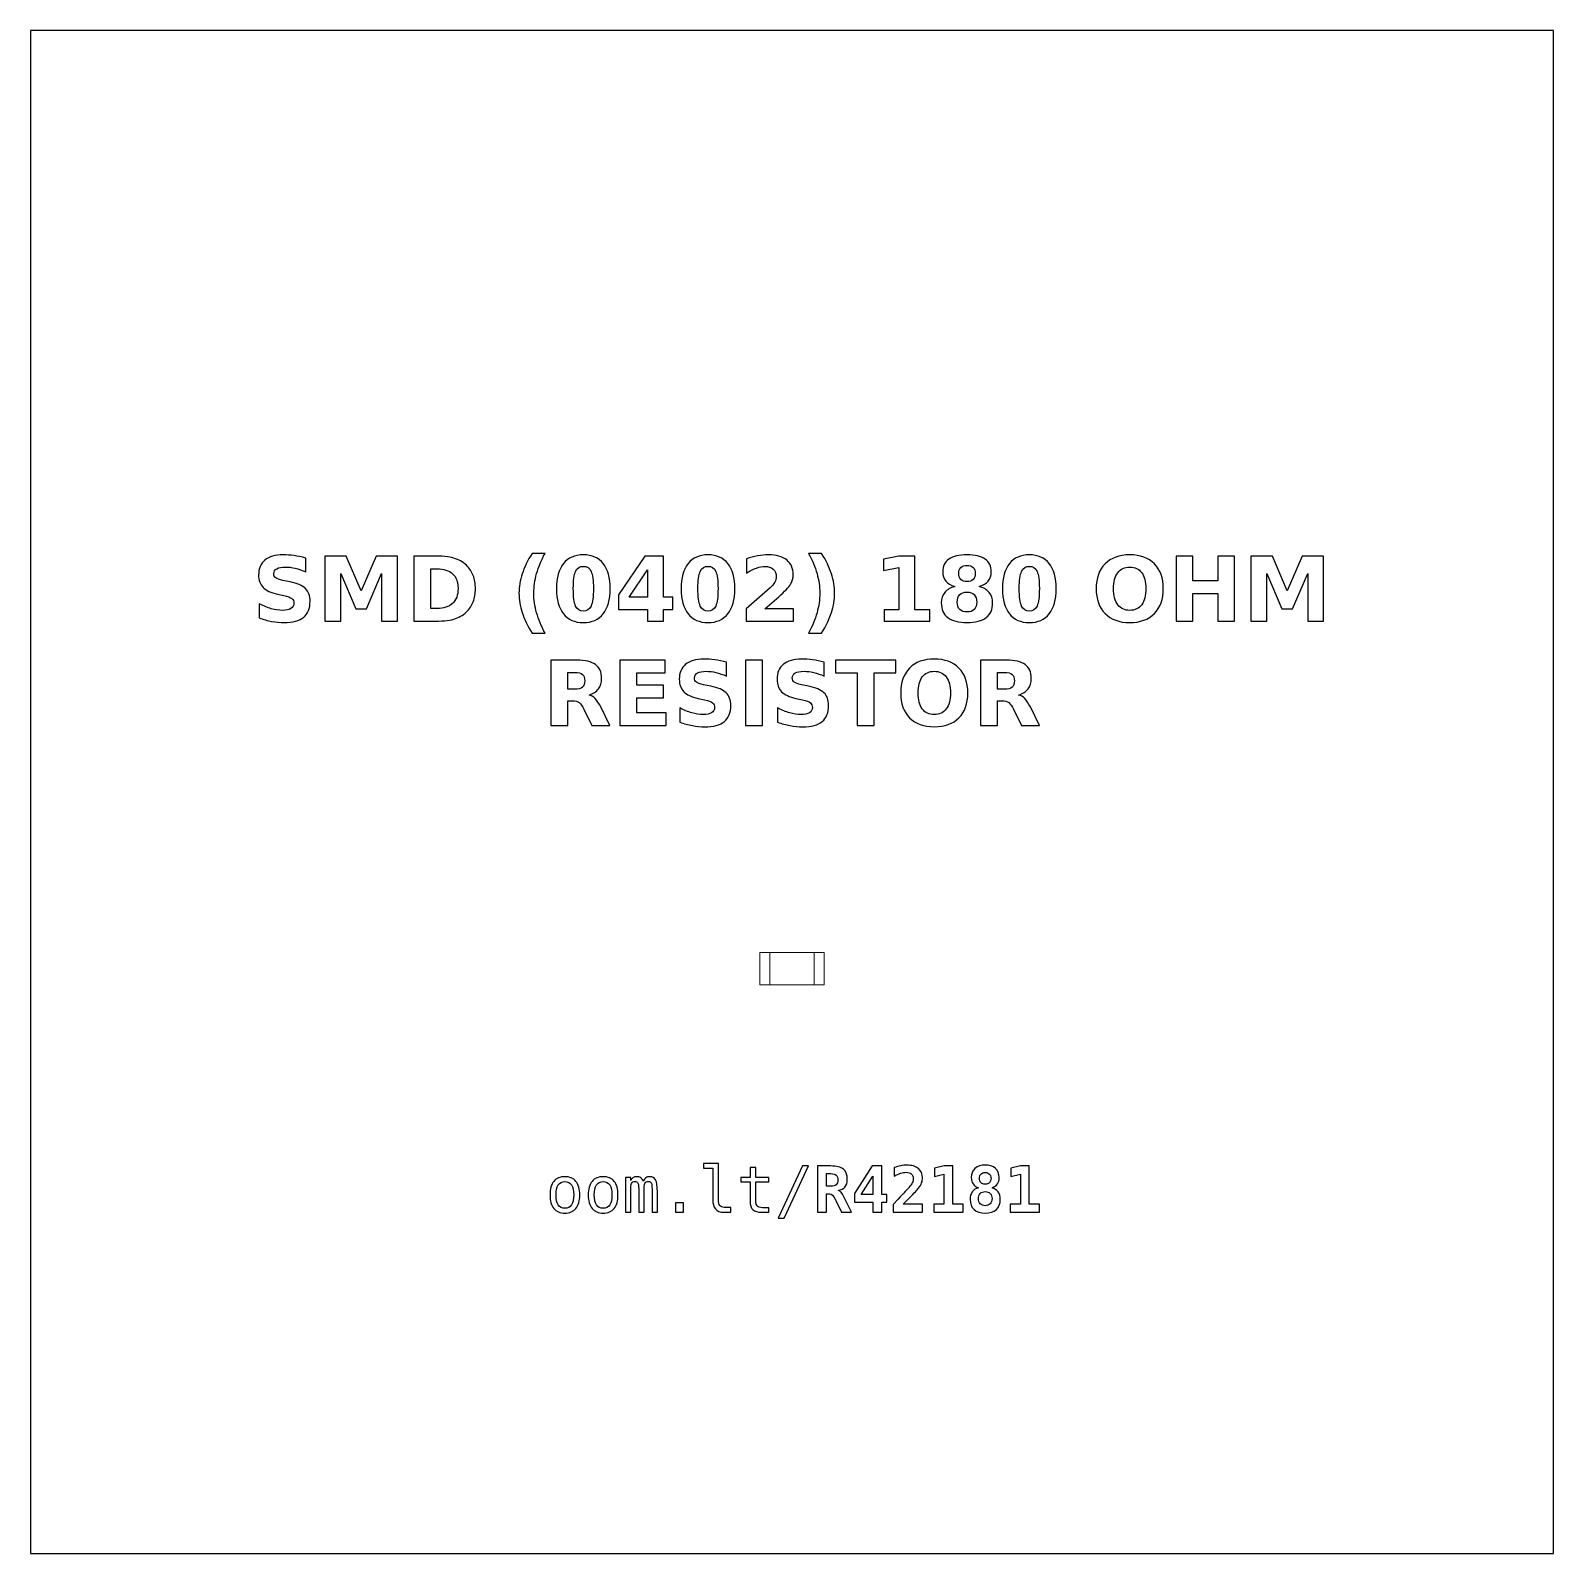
# Model space of a CAD drawing. Header units: centimetres. Extents: x -11.7 to -9.3, y -16.05 to -13.65.
import ezdxf

# ---------------------------------------------------------------- set-up
doc = ezdxf.new("R2010")
doc.units = ezdxf.units.CM
doc.header["$MEASUREMENT"] = 0
doc.layers.add('Layer 1', color=7, linetype='Continuous')

msp = doc.modelspace()

# ---------------------------------------------------------------- linework, layer by layer
at = {"layer": 'Layer 1', "color": 7}
msp.add_lwpolyline([(-11.7, -16.05), (-9.3, -16.05), (-9.3, -13.65), (-11.7, -13.65), (-11.7, -16.05)], close=True, dxfattribs=at)
at = {"layer": 'Layer 1', "color": 7, "lineweight": 9}
for points in [[(-10.5508, -15.15395), (-10.4492, -15.15395), (-10.4492, -15.10315), (-10.5508, -15.10315), (-10.5508, -15.15395)], [(-10.535, -15.15395), (-10.465, -15.15395), (-10.465, -15.10315), (-10.535, -15.10315), (-10.535, -15.15395)]]:
    msp.add_lwpolyline(points, close=True, dxfattribs=at)
at = {"layer": 'Layer 1', "color": 250}
for points, knots in [([(-11.26613, -14.48139), (-11.26613, -14.48139), (-11.26613, -14.50314), (-11.26613, -14.50314), (-11.26613, -14.50314), (-11.27178, -14.50062), (-11.2773, -14.49872), (-11.28266, -14.49743), (-11.28266, -14.49743), (-11.28805, -14.49613), (-11.29313, -14.4955), (-11.2979, -14.4955), (-11.2979, -14.4955), (-11.30423, -14.4955), (-11.30893, -14.49637), (-11.31197, -14.49811), (-11.31197, -14.49811), (-11.315, -14.49987), (-11.31651, -14.50258), (-11.31651, -14.50625), (-11.31651, -14.50625), (-11.31651, -14.509), (-11.3155, -14.51116), (-11.31345, -14.51269), (-11.31345, -14.51269), (-11.3114, -14.51422), (-11.30769, -14.51556), (-11.3023, -14.51666), (-11.3023, -14.51666), (-11.3023, -14.51666), (-11.29101, -14.51892), (-11.29101, -14.51892), (-11.29101, -14.51892), (-11.27956, -14.52123), (-11.27145, -14.52471), (-11.26663, -14.52941), (-11.26663, -14.52941), (-11.2618, -14.53409), (-11.25938, -14.54075), (-11.25938, -14.54938), (-11.25938, -14.54938), (-11.25938, -14.56074), (-11.26274, -14.56918), (-11.26947, -14.57471), (-11.26947, -14.57471), (-11.2762, -14.58023), (-11.28647, -14.58301), (-11.3003, -14.58301), (-11.3003, -14.58301), (-11.30684, -14.58301), (-11.31338, -14.5824), (-11.31994, -14.58115), (-11.31994, -14.58115), (-11.3265, -14.5799), (-11.33309, -14.57807), (-11.33965, -14.57565), (-11.33965, -14.57565), (-11.33965, -14.57565), (-11.33965, -14.55326), (-11.33965, -14.55326), (-11.33965, -14.55326), (-11.33309, -14.55674), (-11.32674, -14.55937), (-11.3206, -14.56114), (-11.3206, -14.56114), (-11.31446, -14.5629), (-11.30856, -14.56379), (-11.30287, -14.56379), (-11.30287, -14.56379), (-11.29708, -14.56379), (-11.29264, -14.56283), (-11.28956, -14.5609), (-11.28956, -14.5609), (-11.28647, -14.55897), (-11.28495, -14.55622), (-11.28495, -14.55262), (-11.28495, -14.55262), (-11.28495, -14.54942), (-11.28598, -14.54693), (-11.28807, -14.54519), (-11.28807, -14.54519), (-11.29017, -14.54345), (-11.29433, -14.54188), (-11.30059, -14.54051), (-11.30059, -14.54051), (-11.30059, -14.54051), (-11.31086, -14.53823), (-11.31086, -14.53823), (-11.31086, -14.53823), (-11.32114, -14.53602), (-11.32867, -14.53252), (-11.33342, -14.52769), (-11.33342, -14.52769), (-11.33817, -14.52287), (-11.34054, -14.51636), (-11.34054, -14.5082), (-11.34054, -14.5082), (-11.34054, -14.49794), (-11.33723, -14.49006), (-11.33062, -14.48456), (-11.33062, -14.48456), (-11.32401, -14.47903), (-11.31451, -14.47628), (-11.30209, -14.47628), (-11.30209, -14.47628), (-11.29645, -14.47628), (-11.29064, -14.47671), (-11.28466, -14.47755), (-11.28466, -14.47755), (-11.27869, -14.4784), (-11.27251, -14.47967), (-11.26613, -14.48139)], [0, 0, 0, 0, 0.0357143, 0.0357143, 0.0357143, 0.0357143, 0.0714286, 0.0714286, 0.0714286, 0.0714286, 0.1071429, 0.1071429, 0.1071429, 0.1071429, 0.1428571, 0.1428571, 0.1428571, 0.1428571, 0.1785714, 0.1785714, 0.1785714, 0.1785714, 0.2142857, 0.2142857, 0.2142857, 0.2142857, 0.25, 0.25, 0.25, 0.25, 0.2857143, 0.2857143, 0.2857143, 0.2857143, 0.3214286, 0.3214286, 0.3214286, 0.3214286, 0.3571429, 0.3571429, 0.3571429, 0.3571429, 0.3928571, 0.3928571, 0.3928571, 0.3928571, 0.4285714, 0.4285714, 0.4285714, 0.4285714, 0.4642857, 0.4642857, 0.4642857, 0.4642857, 0.5, 0.5, 0.5, 0.5, 0.5357143, 0.5357143, 0.5357143, 0.5357143, 0.5714286, 0.5714286, 0.5714286, 0.5714286, 0.6071429, 0.6071429, 0.6071429, 0.6071429, 0.6428571, 0.6428571, 0.6428571, 0.6428571, 0.6785714, 0.6785714, 0.6785714, 0.6785714, 0.7142857, 0.7142857, 0.7142857, 0.7142857, 0.75, 0.75, 0.75, 0.75, 0.7857143, 0.7857143, 0.7857143, 0.7857143, 0.8214286, 0.8214286, 0.8214286, 0.8214286, 0.8571429, 0.8571429, 0.8571429, 0.8571429, 0.8928571, 0.8928571, 0.8928571, 0.8928571, 0.9285714, 0.9285714, 0.9285714, 0.9285714, 0.9642857, 0.9642857, 0.9642857, 0.9642857, 1, 1, 1, 1]), ([(-11.2361, -14.47814), (-11.2361, -14.47814), (-11.20235, -14.47814), (-11.20235, -14.47814), (-11.20235, -14.47814), (-11.20235, -14.47814), (-11.1789, -14.5332), (-11.1789, -14.5332), (-11.1789, -14.5332), (-11.1789, -14.5332), (-11.15534, -14.47814), (-11.15534, -14.47814), (-11.15534, -14.47814), (-11.15534, -14.47814), (-11.12166, -14.47814), (-11.12166, -14.47814), (-11.12166, -14.47814), (-11.12166, -14.47814), (-11.12166, -14.58101), (-11.12166, -14.58101), (-11.12166, -14.58101), (-11.12166, -14.58101), (-11.14673, -14.58101), (-11.14673, -14.58101), (-11.14673, -14.58101), (-11.14673, -14.58101), (-11.14673, -14.50577), (-11.14673, -14.50577), (-11.14673, -14.50577), (-11.14673, -14.50577), (-11.17044, -14.56123), (-11.17044, -14.56123), (-11.17044, -14.56123), (-11.17044, -14.56123), (-11.18725, -14.56123), (-11.18725, -14.56123), (-11.18725, -14.56123), (-11.18725, -14.56123), (-11.21096, -14.50577), (-11.21096, -14.50577), (-11.21096, -14.50577), (-11.21096, -14.50577), (-11.21096, -14.58101), (-11.21096, -14.58101), (-11.21096, -14.58101), (-11.21096, -14.58101), (-11.2361, -14.58101), (-11.2361, -14.58101), (-11.2361, -14.58101), (-11.2361, -14.58101), (-11.2361, -14.47814), (-11.2361, -14.47814)], [0, 0, 0, 0, 0.0769231, 0.0769231, 0.0769231, 0.0769231, 0.1538462, 0.1538462, 0.1538462, 0.1538462, 0.2307692, 0.2307692, 0.2307692, 0.2307692, 0.3076923, 0.3076923, 0.3076923, 0.3076923, 0.3846154, 0.3846154, 0.3846154, 0.3846154, 0.4615385, 0.4615385, 0.4615385, 0.4615385, 0.5384615, 0.5384615, 0.5384615, 0.5384615, 0.6153846, 0.6153846, 0.6153846, 0.6153846, 0.6923077, 0.6923077, 0.6923077, 0.6923077, 0.7692308, 0.7692308, 0.7692308, 0.7692308, 0.8461538, 0.8461538, 0.8461538, 0.8461538, 0.9230769, 0.9230769, 0.9230769, 0.9230769, 1, 1, 1, 1]), ([(-11.09567, -14.47814), (-11.09567, -14.47814), (-11.06768, -14.47814), (-11.06768, -14.47814), (-11.06768, -14.47814), (-11.05207, -14.47814), (-11.04045, -14.47925), (-11.03281, -14.48148), (-11.03281, -14.48148), (-11.02516, -14.48371), (-11.0186, -14.48748), (-11.01312, -14.49282), (-11.01312, -14.49282), (-11.0083, -14.49745), (-11.00473, -14.50281), (-11.00237, -14.50888), (-11.00237, -14.50888), (-11.00005, -14.51492), (-10.99887, -14.52179), (-10.99887, -14.52948), (-10.99887, -14.52948), (-10.99887, -14.53724), (-11.00005, -14.54416), (-11.00237, -14.55025), (-11.00237, -14.55025), (-11.00473, -14.55634), (-11.0083, -14.5617), (-11.01312, -14.56633), (-11.01312, -14.56633), (-11.01865, -14.57167), (-11.02526, -14.57544), (-11.03297, -14.57767), (-11.03297, -14.57767), (-11.04069, -14.5799), (-11.05226, -14.58101), (-11.06768, -14.58101), (-11.06768, -14.58101), (-11.06768, -14.58101), (-11.09567, -14.58101), (-11.09567, -14.58101), (-11.09567, -14.58101), (-11.09567, -14.58101), (-11.09567, -14.47814), (-11.09567, -14.47814)], [0, 0, 0, 0, 0.0909091, 0.0909091, 0.0909091, 0.0909091, 0.1818182, 0.1818182, 0.1818182, 0.1818182, 0.2727273, 0.2727273, 0.2727273, 0.2727273, 0.3636364, 0.3636364, 0.3636364, 0.3636364, 0.4545455, 0.4545455, 0.4545455, 0.4545455, 0.5454545, 0.5454545, 0.5454545, 0.5454545, 0.6363636, 0.6363636, 0.6363636, 0.6363636, 0.7272727, 0.7272727, 0.7272727, 0.7272727, 0.8181818, 0.8181818, 0.8181818, 0.8181818, 0.9090909, 0.9090909, 0.9090909, 0.9090909, 1, 1, 1, 1]), ([(-10.88918, -14.59961), (-10.88918, -14.59961), (-10.90964, -14.59961), (-10.90964, -14.59961), (-10.90964, -14.59961), (-10.91667, -14.58828), (-10.92187, -14.57748), (-10.92521, -14.56725), (-10.92521, -14.56725), (-10.92857, -14.55704), (-10.93024, -14.54691), (-10.93024, -14.53684), (-10.93024, -14.53684), (-10.93024, -14.52678), (-10.92855, -14.51659), (-10.92519, -14.50629), (-10.92519, -14.50629), (-10.9218, -14.49597), (-10.91663, -14.4852), (-10.90964, -14.47393), (-10.90964, -14.47393), (-10.90964, -14.47393), (-10.88918, -14.47393), (-10.88918, -14.47393), (-10.88918, -14.47393), (-10.89506, -14.48482), (-10.89946, -14.49547), (-10.9024, -14.50587), (-10.9024, -14.50587), (-10.90534, -14.51626), (-10.90682, -14.52654), (-10.90682, -14.5367), (-10.90682, -14.5367), (-10.90682, -14.54686), (-10.90536, -14.55714), (-10.90245, -14.56758), (-10.90245, -14.56758), (-10.89953, -14.578), (-10.89511, -14.58868), (-10.88918, -14.59961)], [0, 0, 0, 0, 0.1, 0.1, 0.1, 0.1, 0.2, 0.2, 0.2, 0.2, 0.3, 0.3, 0.3, 0.3, 0.4, 0.4, 0.4, 0.4, 0.5, 0.5, 0.5, 0.5, 0.6, 0.6, 0.6, 0.6, 0.7, 0.7, 0.7, 0.7, 0.8, 0.8, 0.8, 0.8, 0.9, 0.9, 0.9, 0.9, 1, 1, 1, 1]), ([(-10.78645, -14.52967), (-10.78645, -14.54672), (-10.79012, -14.55987), (-10.79748, -14.56913), (-10.79748, -14.56913), (-10.80482, -14.57838), (-10.81526, -14.58301), (-10.82876, -14.58301), (-10.82876, -14.58301), (-10.84231, -14.58301), (-10.85277, -14.57838), (-10.86011, -14.56913), (-10.86011, -14.56913), (-10.86747, -14.55987), (-10.87114, -14.54672), (-10.87114, -14.52967), (-10.87114, -14.52967), (-10.87114, -14.5126), (-10.86747, -14.49942), (-10.86011, -14.49016), (-10.86011, -14.49016), (-10.85277, -14.48092), (-10.84231, -14.47628), (-10.82876, -14.47628), (-10.82876, -14.47628), (-10.81526, -14.47628), (-10.80482, -14.48092), (-10.79748, -14.49016), (-10.79748, -14.49016), (-10.79012, -14.49942), (-10.78645, -14.5126), (-10.78645, -14.52967)], [0, 0, 0, 0, 0.125, 0.125, 0.125, 0.125, 0.25, 0.25, 0.25, 0.25, 0.375, 0.375, 0.375, 0.375, 0.5, 0.5, 0.5, 0.5, 0.625, 0.625, 0.625, 0.625, 0.75, 0.75, 0.75, 0.75, 0.875, 0.875, 0.875, 0.875, 1, 1, 1, 1]), ([(-10.81298, -14.52948), (-10.81298, -14.51662), (-10.81418, -14.50756), (-10.8166, -14.50229), (-10.8166, -14.50229), (-10.819, -14.49705), (-10.82307, -14.49442), (-10.82876, -14.49442), (-10.82876, -14.49442), (-10.83445, -14.49442), (-10.83852, -14.49705), (-10.84097, -14.50229), (-10.84097, -14.50229), (-10.84339, -14.50756), (-10.84461, -14.51662), (-10.84461, -14.52948), (-10.84461, -14.52948), (-10.84461, -14.54246), (-10.84339, -14.55164), (-10.84097, -14.55695), (-10.84097, -14.55695), (-10.83852, -14.56229), (-10.83445, -14.56495), (-10.82876, -14.56495), (-10.82876, -14.56495), (-10.82312, -14.56495), (-10.81907, -14.56229), (-10.81662, -14.55695), (-10.81662, -14.55695), (-10.8142, -14.55164), (-10.81298, -14.54246), (-10.81298, -14.52948)], [0, 0, 0, 0, 0.125, 0.125, 0.125, 0.125, 0.25, 0.25, 0.25, 0.25, 0.375, 0.375, 0.375, 0.375, 0.5, 0.5, 0.5, 0.5, 0.625, 0.625, 0.625, 0.625, 0.75, 0.75, 0.75, 0.75, 0.875, 0.875, 0.875, 0.875, 1, 1, 1, 1]), ([(-10.73215, -14.47814), (-10.73215, -14.47814), (-10.70265, -14.47814), (-10.70265, -14.47814), (-10.70265, -14.47814), (-10.70265, -14.47814), (-10.70265, -14.54305), (-10.70265, -14.54305), (-10.70265, -14.54305), (-10.70265, -14.54305), (-10.68798, -14.54305), (-10.68798, -14.54305), (-10.68798, -14.54305), (-10.68798, -14.54305), (-10.68798, -14.56227), (-10.68798, -14.56227), (-10.68798, -14.56227), (-10.68798, -14.56227), (-10.70265, -14.56227), (-10.70265, -14.56227), (-10.70265, -14.56227), (-10.70265, -14.56227), (-10.70265, -14.58101), (-10.70265, -14.58101), (-10.70265, -14.58101), (-10.70265, -14.58101), (-10.72772, -14.58101), (-10.72772, -14.58101), (-10.72772, -14.58101), (-10.72772, -14.58101), (-10.72772, -14.56227), (-10.72772, -14.56227), (-10.72772, -14.56227), (-10.72772, -14.56227), (-10.77335, -14.56227), (-10.77335, -14.56227), (-10.77335, -14.56227), (-10.77335, -14.56227), (-10.77335, -14.53952), (-10.77335, -14.53952), (-10.77335, -14.53952), (-10.77335, -14.53952), (-10.73215, -14.47814), (-10.73215, -14.47814)], [0, 0, 0, 0, 0.0909091, 0.0909091, 0.0909091, 0.0909091, 0.1818182, 0.1818182, 0.1818182, 0.1818182, 0.2727273, 0.2727273, 0.2727273, 0.2727273, 0.3636364, 0.3636364, 0.3636364, 0.3636364, 0.4545455, 0.4545455, 0.4545455, 0.4545455, 0.5454545, 0.5454545, 0.5454545, 0.5454545, 0.6363636, 0.6363636, 0.6363636, 0.6363636, 0.7272727, 0.7272727, 0.7272727, 0.7272727, 0.8181818, 0.8181818, 0.8181818, 0.8181818, 0.9090909, 0.9090909, 0.9090909, 0.9090909, 1, 1, 1, 1]), ([(-10.59007, -14.52967), (-10.59007, -14.54672), (-10.59374, -14.55987), (-10.6011, -14.56913), (-10.6011, -14.56913), (-10.60844, -14.57838), (-10.61888, -14.58301), (-10.63238, -14.58301), (-10.63238, -14.58301), (-10.64593, -14.58301), (-10.65639, -14.57838), (-10.66373, -14.56913), (-10.66373, -14.56913), (-10.67109, -14.55987), (-10.67476, -14.54672), (-10.67476, -14.52967), (-10.67476, -14.52967), (-10.67476, -14.5126), (-10.67109, -14.49942), (-10.66373, -14.49016), (-10.66373, -14.49016), (-10.65639, -14.48092), (-10.64593, -14.47628), (-10.63238, -14.47628), (-10.63238, -14.47628), (-10.61888, -14.47628), (-10.60844, -14.48092), (-10.6011, -14.49016), (-10.6011, -14.49016), (-10.59374, -14.49942), (-10.59007, -14.5126), (-10.59007, -14.52967)], [0, 0, 0, 0, 0.125, 0.125, 0.125, 0.125, 0.25, 0.25, 0.25, 0.25, 0.375, 0.375, 0.375, 0.375, 0.5, 0.5, 0.5, 0.5, 0.625, 0.625, 0.625, 0.625, 0.75, 0.75, 0.75, 0.75, 0.875, 0.875, 0.875, 0.875, 1, 1, 1, 1]), ([(-10.6166, -14.52948), (-10.6166, -14.51662), (-10.6178, -14.50756), (-10.62022, -14.50229), (-10.62022, -14.50229), (-10.62262, -14.49705), (-10.62669, -14.49442), (-10.63238, -14.49442), (-10.63238, -14.49442), (-10.63807, -14.49442), (-10.64214, -14.49705), (-10.64459, -14.50229), (-10.64459, -14.50229), (-10.64701, -14.50756), (-10.64823, -14.51662), (-10.64823, -14.52948), (-10.64823, -14.52948), (-10.64823, -14.54246), (-10.64701, -14.55164), (-10.64459, -14.55695), (-10.64459, -14.55695), (-10.64214, -14.56229), (-10.63807, -14.56495), (-10.63238, -14.56495), (-10.63238, -14.56495), (-10.62674, -14.56495), (-10.62269, -14.56229), (-10.62024, -14.55695), (-10.62024, -14.55695), (-10.61782, -14.55164), (-10.6166, -14.54246), (-10.6166, -14.52948)], [0, 0, 0, 0, 0.125, 0.125, 0.125, 0.125, 0.25, 0.25, 0.25, 0.25, 0.375, 0.375, 0.375, 0.375, 0.5, 0.5, 0.5, 0.5, 0.625, 0.625, 0.625, 0.625, 0.75, 0.75, 0.75, 0.75, 0.875, 0.875, 0.875, 0.875, 1, 1, 1, 1]), ([(-10.54266, -14.56151), (-10.54266, -14.56151), (-10.49738, -14.56151), (-10.49738, -14.56151), (-10.49738, -14.56151), (-10.49738, -14.56151), (-10.49738, -14.58101), (-10.49738, -14.58101), (-10.49738, -14.58101), (-10.49738, -14.58101), (-10.57215, -14.58101), (-10.57215, -14.58101), (-10.57215, -14.58101), (-10.57215, -14.58101), (-10.57215, -14.56151), (-10.57215, -14.56151), (-10.57215, -14.56151), (-10.57215, -14.56151), (-10.53459, -14.52838), (-10.53459, -14.52838), (-10.53459, -14.52838), (-10.53123, -14.52534), (-10.52876, -14.52238), (-10.52716, -14.51949), (-10.52716, -14.51949), (-10.52554, -14.51659), (-10.52474, -14.51358), (-10.52474, -14.51045), (-10.52474, -14.51045), (-10.52474, -14.50563), (-10.52636, -14.50175), (-10.5296, -14.49881), (-10.5296, -14.49881), (-10.53283, -14.49587), (-10.53713, -14.49442), (-10.54252, -14.49442), (-10.54252, -14.49442), (-10.54665, -14.49442), (-10.55117, -14.49531), (-10.55609, -14.49707), (-10.55609, -14.49707), (-10.561, -14.49884), (-10.56627, -14.50147), (-10.57187, -14.50495), (-10.57187, -14.50495), (-10.57187, -14.50495), (-10.57187, -14.48235), (-10.57187, -14.48235), (-10.57187, -14.48235), (-10.56589, -14.48038), (-10.55999, -14.47887), (-10.55416, -14.47784), (-10.55416, -14.47784), (-10.54832, -14.4768), (-10.54261, -14.47628), (-10.53699, -14.47628), (-10.53699, -14.47628), (-10.52469, -14.47628), (-10.51512, -14.47899), (-10.5083, -14.48442), (-10.5083, -14.48442), (-10.50148, -14.48983), (-10.49807, -14.49738), (-10.49807, -14.50709), (-10.49807, -14.50709), (-10.49807, -14.51269), (-10.49952, -14.51791), (-10.50242, -14.52276), (-10.50242, -14.52276), (-10.50531, -14.5276), (-10.5114, -14.53409), (-10.52067, -14.54223), (-10.52067, -14.54223), (-10.52067, -14.54223), (-10.54266, -14.56151), (-10.54266, -14.56151)], [0, 0, 0, 0, 0.0526316, 0.0526316, 0.0526316, 0.0526316, 0.1052632, 0.1052632, 0.1052632, 0.1052632, 0.1578947, 0.1578947, 0.1578947, 0.1578947, 0.2105263, 0.2105263, 0.2105263, 0.2105263, 0.2631579, 0.2631579, 0.2631579, 0.2631579, 0.3157895, 0.3157895, 0.3157895, 0.3157895, 0.3684211, 0.3684211, 0.3684211, 0.3684211, 0.4210526, 0.4210526, 0.4210526, 0.4210526, 0.4736842, 0.4736842, 0.4736842, 0.4736842, 0.5263158, 0.5263158, 0.5263158, 0.5263158, 0.5789474, 0.5789474, 0.5789474, 0.5789474, 0.6315789, 0.6315789, 0.6315789, 0.6315789, 0.6842105, 0.6842105, 0.6842105, 0.6842105, 0.7368421, 0.7368421, 0.7368421, 0.7368421, 0.7894737, 0.7894737, 0.7894737, 0.7894737, 0.8421053, 0.8421053, 0.8421053, 0.8421053, 0.8947368, 0.8947368, 0.8947368, 0.8947368, 0.9473684, 0.9473684, 0.9473684, 0.9473684, 1, 1, 1, 1]), ([(-10.47384, -14.59961), (-10.46796, -14.58868), (-10.46354, -14.578), (-10.4606, -14.56758), (-10.4606, -14.56758), (-10.45766, -14.55714), (-10.4562, -14.54686), (-10.4562, -14.5367), (-10.4562, -14.5367), (-10.4562, -14.52654), (-10.45766, -14.51626), (-10.4606, -14.50587), (-10.4606, -14.50587), (-10.46354, -14.49547), (-10.46796, -14.48482), (-10.47384, -14.47393), (-10.47384, -14.47393), (-10.47384, -14.47393), (-10.45338, -14.47393), (-10.45338, -14.47393), (-10.45338, -14.47393), (-10.4464, -14.4852), (-10.44122, -14.49597), (-10.43783, -14.50629), (-10.43783, -14.50629), (-10.43447, -14.51659), (-10.43278, -14.52678), (-10.43278, -14.53684), (-10.43278, -14.53684), (-10.43278, -14.54691), (-10.43445, -14.55704), (-10.43781, -14.56725), (-10.43781, -14.56725), (-10.44115, -14.57748), (-10.44635, -14.58828), (-10.45338, -14.59961), (-10.45338, -14.59961), (-10.45338, -14.59961), (-10.47384, -14.59961), (-10.47384, -14.59961)], [0, 0, 0, 0, 0.1, 0.1, 0.1, 0.1, 0.2, 0.2, 0.2, 0.2, 0.3, 0.3, 0.3, 0.3, 0.4, 0.4, 0.4, 0.4, 0.5, 0.5, 0.5, 0.5, 0.6, 0.6, 0.6, 0.6, 0.7, 0.7, 0.7, 0.7, 0.8, 0.8, 0.8, 0.8, 0.9, 0.9, 0.9, 0.9, 1, 1, 1, 1]), ([(-10.35498, -14.56269), (-10.35498, -14.56269), (-10.33155, -14.56269), (-10.33155, -14.56269), (-10.33155, -14.56269), (-10.33155, -14.56269), (-10.33155, -14.4962), (-10.33155, -14.4962), (-10.33155, -14.4962), (-10.33155, -14.4962), (-10.35559, -14.50117), (-10.35559, -14.50117), (-10.35559, -14.50117), (-10.35559, -14.50117), (-10.35559, -14.4831), (-10.35559, -14.4831), (-10.35559, -14.4831), (-10.35559, -14.4831), (-10.33169, -14.47814), (-10.33169, -14.47814), (-10.33169, -14.47814), (-10.33169, -14.47814), (-10.30648, -14.47814), (-10.30648, -14.47814), (-10.30648, -14.47814), (-10.30648, -14.47814), (-10.30648, -14.56269), (-10.30648, -14.56269), (-10.30648, -14.56269), (-10.30648, -14.56269), (-10.28306, -14.56269), (-10.28306, -14.56269), (-10.28306, -14.56269), (-10.28306, -14.56269), (-10.28306, -14.58101), (-10.28306, -14.58101), (-10.28306, -14.58101), (-10.28306, -14.58101), (-10.35498, -14.58101), (-10.35498, -14.58101), (-10.35498, -14.58101), (-10.35498, -14.58101), (-10.35498, -14.56269), (-10.35498, -14.56269)], [0, 0, 0, 0, 0.0909091, 0.0909091, 0.0909091, 0.0909091, 0.1818182, 0.1818182, 0.1818182, 0.1818182, 0.2727273, 0.2727273, 0.2727273, 0.2727273, 0.3636364, 0.3636364, 0.3636364, 0.3636364, 0.4545455, 0.4545455, 0.4545455, 0.4545455, 0.5454545, 0.5454545, 0.5454545, 0.5454545, 0.6363636, 0.6363636, 0.6363636, 0.6363636, 0.7272727, 0.7272727, 0.7272727, 0.7272727, 0.8181818, 0.8181818, 0.8181818, 0.8181818, 0.9090909, 0.9090909, 0.9090909, 0.9090909, 1, 1, 1, 1]), ([(-10.24357, -14.52624), (-10.2498, -14.52435), (-10.25451, -14.52146), (-10.25768, -14.51756), (-10.25768, -14.51756), (-10.26086, -14.51365), (-10.26243, -14.50879), (-10.26243, -14.50295), (-10.26243, -14.50295), (-10.26243, -14.49427), (-10.25919, -14.48764), (-10.25272, -14.4831), (-10.25272, -14.4831), (-10.24625, -14.47856), (-10.23673, -14.47628), (-10.22419, -14.47628), (-10.22419, -14.47628), (-10.21175, -14.47628), (-10.20227, -14.47854), (-10.1958, -14.48308), (-10.1958, -14.48308), (-10.18934, -14.4876), (-10.18609, -14.49423), (-10.18609, -14.50295), (-10.18609, -14.50295), (-10.18609, -14.50879), (-10.18769, -14.51365), (-10.19086, -14.51756), (-10.19086, -14.51756), (-10.19406, -14.52146), (-10.19879, -14.52435), (-10.20502, -14.52624), (-10.20502, -14.52624), (-10.19804, -14.52816), (-10.19277, -14.53129), (-10.18922, -14.53564), (-10.18922, -14.53564), (-10.18567, -14.53997), (-10.18388, -14.54545), (-10.18388, -14.55208), (-10.18388, -14.55208), (-10.18388, -14.56227), (-10.18727, -14.56998), (-10.19404, -14.57518), (-10.19404, -14.57518), (-10.20081, -14.5804), (-10.21088, -14.58301), (-10.22419, -14.58301), (-10.22419, -14.58301), (-10.23757, -14.58301), (-10.24766, -14.5804), (-10.25448, -14.57518), (-10.25448, -14.57518), (-10.2613, -14.56998), (-10.26471, -14.56227), (-10.26471, -14.55208), (-10.26471, -14.55208), (-10.26471, -14.54545), (-10.26292, -14.53997), (-10.25937, -14.53564), (-10.25937, -14.53564), (-10.25582, -14.53129), (-10.25055, -14.52816), (-10.24357, -14.52624)], [0, 0, 0, 0, 0.0625, 0.0625, 0.0625, 0.0625, 0.125, 0.125, 0.125, 0.125, 0.1875, 0.1875, 0.1875, 0.1875, 0.25, 0.25, 0.25, 0.25, 0.3125, 0.3125, 0.3125, 0.3125, 0.375, 0.375, 0.375, 0.375, 0.4375, 0.4375, 0.4375, 0.4375, 0.5, 0.5, 0.5, 0.5, 0.5625, 0.5625, 0.5625, 0.5625, 0.625, 0.625, 0.625, 0.625, 0.6875, 0.6875, 0.6875, 0.6875, 0.75, 0.75, 0.75, 0.75, 0.8125, 0.8125, 0.8125, 0.8125, 0.875, 0.875, 0.875, 0.875, 0.9375, 0.9375, 0.9375, 0.9375, 1, 1, 1, 1]), ([(-10.23736, -14.50563), (-10.23736, -14.50973), (-10.23623, -14.51288), (-10.23395, -14.51506), (-10.23395, -14.51506), (-10.23167, -14.51728), (-10.22842, -14.51838), (-10.22419, -14.51838), (-10.22419, -14.51838), (-10.22005, -14.51838), (-10.21685, -14.51728), (-10.21462, -14.51506), (-10.21462, -14.51506), (-10.21236, -14.51288), (-10.21123, -14.50973), (-10.21123, -14.50563), (-10.21123, -14.50563), (-10.21123, -14.50154), (-10.21236, -14.49841), (-10.21462, -14.49623), (-10.21462, -14.49623), (-10.21685, -14.49404), (-10.22005, -14.49296), (-10.22419, -14.49296), (-10.22419, -14.49296), (-10.22842, -14.49296), (-10.23167, -14.49406), (-10.23395, -14.49627), (-10.23395, -14.49627), (-10.23623, -14.49846), (-10.23736, -14.50159), (-10.23736, -14.50563)], [0, 0, 0, 0, 0.125, 0.125, 0.125, 0.125, 0.25, 0.25, 0.25, 0.25, 0.375, 0.375, 0.375, 0.375, 0.5, 0.5, 0.5, 0.5, 0.625, 0.625, 0.625, 0.625, 0.75, 0.75, 0.75, 0.75, 0.875, 0.875, 0.875, 0.875, 1, 1, 1, 1]), ([(-10.08369, -14.52967), (-10.08369, -14.54672), (-10.08736, -14.55987), (-10.09472, -14.56913), (-10.09472, -14.56913), (-10.10206, -14.57838), (-10.1125, -14.58301), (-10.126, -14.58301), (-10.126, -14.58301), (-10.13955, -14.58301), (-10.15001, -14.57838), (-10.15735, -14.56913), (-10.15735, -14.56913), (-10.16471, -14.55987), (-10.16838, -14.54672), (-10.16838, -14.52967), (-10.16838, -14.52967), (-10.16838, -14.5126), (-10.16471, -14.49942), (-10.15735, -14.49016), (-10.15735, -14.49016), (-10.15001, -14.48092), (-10.13955, -14.47628), (-10.126, -14.47628), (-10.126, -14.47628), (-10.1125, -14.47628), (-10.10206, -14.48092), (-10.09472, -14.49016), (-10.09472, -14.49016), (-10.08736, -14.49942), (-10.08369, -14.5126), (-10.08369, -14.52967)], [0, 0, 0, 0, 0.125, 0.125, 0.125, 0.125, 0.25, 0.25, 0.25, 0.25, 0.375, 0.375, 0.375, 0.375, 0.5, 0.5, 0.5, 0.5, 0.625, 0.625, 0.625, 0.625, 0.75, 0.75, 0.75, 0.75, 0.875, 0.875, 0.875, 0.875, 1, 1, 1, 1]), ([(-10.11022, -14.52948), (-10.11022, -14.51662), (-10.11142, -14.50756), (-10.11384, -14.50229), (-10.11384, -14.50229), (-10.11624, -14.49705), (-10.12031, -14.49442), (-10.126, -14.49442), (-10.126, -14.49442), (-10.13169, -14.49442), (-10.13576, -14.49705), (-10.13821, -14.50229), (-10.13821, -14.50229), (-10.14063, -14.50756), (-10.14185, -14.51662), (-10.14185, -14.52948), (-10.14185, -14.52948), (-10.14185, -14.54246), (-10.14063, -14.55164), (-10.13821, -14.55695), (-10.13821, -14.55695), (-10.13576, -14.56229), (-10.13169, -14.56495), (-10.126, -14.56495), (-10.126, -14.56495), (-10.12036, -14.56495), (-10.11631, -14.56229), (-10.11386, -14.55695), (-10.11386, -14.55695), (-10.11144, -14.55164), (-10.11022, -14.54246), (-10.11022, -14.52948)], [0, 0, 0, 0, 0.125, 0.125, 0.125, 0.125, 0.25, 0.25, 0.25, 0.25, 0.375, 0.375, 0.375, 0.375, 0.5, 0.5, 0.5, 0.5, 0.625, 0.625, 0.625, 0.625, 0.75, 0.75, 0.75, 0.75, 0.875, 0.875, 0.875, 0.875, 1, 1, 1, 1]), ([(-9.96786, -14.47628), (-9.95133, -14.47628), (-9.93837, -14.48101), (-9.92901, -14.49049), (-9.92901, -14.49049), (-9.91963, -14.49994), (-9.91495, -14.51299), (-9.91495, -14.52967), (-9.91495, -14.52967), (-9.91495, -14.5463), (-9.91963, -14.55935), (-9.92901, -14.5688), (-9.92901, -14.5688), (-9.93837, -14.57828), (-9.95133, -14.58301), (-9.96786, -14.58301), (-9.96786, -14.58301), (-9.98435, -14.58301), (-9.99728, -14.57828), (-10.00669, -14.5688), (-10.00669, -14.5688), (-10.01607, -14.55935), (-10.02078, -14.5463), (-10.02078, -14.52967), (-10.02078, -14.52967), (-10.02078, -14.51299), (-10.01607, -14.49994), (-10.00669, -14.49049), (-10.00669, -14.49049), (-9.99728, -14.48101), (-9.98435, -14.47628), (-9.96786, -14.47628)], [0, 0, 0, 0, 0.125, 0.125, 0.125, 0.125, 0.25, 0.25, 0.25, 0.25, 0.375, 0.375, 0.375, 0.375, 0.5, 0.5, 0.5, 0.5, 0.625, 0.625, 0.625, 0.625, 0.75, 0.75, 0.75, 0.75, 0.875, 0.875, 0.875, 0.875, 1, 1, 1, 1]), ([(-9.96786, -14.4955), (-9.97595, -14.4955), (-9.98221, -14.49848), (-9.98668, -14.50446), (-9.98668, -14.50446), (-9.99112, -14.51043), (-9.99336, -14.51883), (-9.99336, -14.52967), (-9.99336, -14.52967), (-9.99336, -14.54049), (-9.99112, -14.54886), (-9.98668, -14.55483), (-9.98668, -14.55483), (-9.98221, -14.56081), (-9.97595, -14.56379), (-9.96786, -14.56379), (-9.96786, -14.56379), (-9.95972, -14.56379), (-9.95345, -14.56081), (-9.94898, -14.55483), (-9.94898, -14.55483), (-9.94453, -14.54886), (-9.9423, -14.54049), (-9.9423, -14.52967), (-9.9423, -14.52967), (-9.9423, -14.51883), (-9.94453, -14.51043), (-9.94898, -14.50446), (-9.94898, -14.50446), (-9.95345, -14.49848), (-9.95972, -14.4955), (-9.96786, -14.4955)], [0, 0, 0, 0, 0.125, 0.125, 0.125, 0.125, 0.25, 0.25, 0.25, 0.25, 0.375, 0.375, 0.375, 0.375, 0.5, 0.5, 0.5, 0.5, 0.625, 0.625, 0.625, 0.625, 0.75, 0.75, 0.75, 0.75, 0.875, 0.875, 0.875, 0.875, 1, 1, 1, 1]), ([(-9.89488, -14.47814), (-9.89488, -14.47814), (-9.86835, -14.47814), (-9.86835, -14.47814), (-9.86835, -14.47814), (-9.86835, -14.47814), (-9.86835, -14.51735), (-9.86835, -14.51735), (-9.86835, -14.51735), (-9.86835, -14.51735), (-9.82922, -14.51735), (-9.82922, -14.51735), (-9.82922, -14.51735), (-9.82922, -14.51735), (-9.82922, -14.47814), (-9.82922, -14.47814), (-9.82922, -14.47814), (-9.82922, -14.47814), (-9.80269, -14.47814), (-9.80269, -14.47814), (-9.80269, -14.47814), (-9.80269, -14.47814), (-9.80269, -14.58101), (-9.80269, -14.58101), (-9.80269, -14.58101), (-9.80269, -14.58101), (-9.82922, -14.58101), (-9.82922, -14.58101), (-9.82922, -14.58101), (-9.82922, -14.58101), (-9.82922, -14.53741), (-9.82922, -14.53741), (-9.82922, -14.53741), (-9.82922, -14.53741), (-9.86835, -14.53741), (-9.86835, -14.53741), (-9.86835, -14.53741), (-9.86835, -14.53741), (-9.86835, -14.58101), (-9.86835, -14.58101), (-9.86835, -14.58101), (-9.86835, -14.58101), (-9.89488, -14.58101), (-9.89488, -14.58101), (-9.89488, -14.58101), (-9.89488, -14.58101), (-9.89488, -14.47814), (-9.89488, -14.47814)], [0, 0, 0, 0, 0.0833333, 0.0833333, 0.0833333, 0.0833333, 0.1666667, 0.1666667, 0.1666667, 0.1666667, 0.25, 0.25, 0.25, 0.25, 0.3333333, 0.3333333, 0.3333333, 0.3333333, 0.4166667, 0.4166667, 0.4166667, 0.4166667, 0.5, 0.5, 0.5, 0.5, 0.5833333, 0.5833333, 0.5833333, 0.5833333, 0.6666667, 0.6666667, 0.6666667, 0.6666667, 0.75, 0.75, 0.75, 0.75, 0.8333333, 0.8333333, 0.8333333, 0.8333333, 0.9166667, 0.9166667, 0.9166667, 0.9166667, 1, 1, 1, 1]), ([(-9.77679, -14.47814), (-9.77679, -14.47814), (-9.74304, -14.47814), (-9.74304, -14.47814), (-9.74304, -14.47814), (-9.74304, -14.47814), (-9.71959, -14.5332), (-9.71959, -14.5332), (-9.71959, -14.5332), (-9.71959, -14.5332), (-9.69603, -14.47814), (-9.69603, -14.47814), (-9.69603, -14.47814), (-9.69603, -14.47814), (-9.66235, -14.47814), (-9.66235, -14.47814), (-9.66235, -14.47814), (-9.66235, -14.47814), (-9.66235, -14.58101), (-9.66235, -14.58101), (-9.66235, -14.58101), (-9.66235, -14.58101), (-9.68742, -14.58101), (-9.68742, -14.58101), (-9.68742, -14.58101), (-9.68742, -14.58101), (-9.68742, -14.50577), (-9.68742, -14.50577), (-9.68742, -14.50577), (-9.68742, -14.50577), (-9.71113, -14.56123), (-9.71113, -14.56123), (-9.71113, -14.56123), (-9.71113, -14.56123), (-9.72794, -14.56123), (-9.72794, -14.56123), (-9.72794, -14.56123), (-9.72794, -14.56123), (-9.75165, -14.50577), (-9.75165, -14.50577), (-9.75165, -14.50577), (-9.75165, -14.50577), (-9.75165, -14.58101), (-9.75165, -14.58101), (-9.75165, -14.58101), (-9.75165, -14.58101), (-9.77679, -14.58101), (-9.77679, -14.58101), (-9.77679, -14.58101), (-9.77679, -14.58101), (-9.77679, -14.47814), (-9.77679, -14.47814)], [0, 0, 0, 0, 0.0769231, 0.0769231, 0.0769231, 0.0769231, 0.1538462, 0.1538462, 0.1538462, 0.1538462, 0.2307692, 0.2307692, 0.2307692, 0.2307692, 0.3076923, 0.3076923, 0.3076923, 0.3076923, 0.3846154, 0.3846154, 0.3846154, 0.3846154, 0.4615385, 0.4615385, 0.4615385, 0.4615385, 0.5384615, 0.5384615, 0.5384615, 0.5384615, 0.6153846, 0.6153846, 0.6153846, 0.6153846, 0.6923077, 0.6923077, 0.6923077, 0.6923077, 0.7692308, 0.7692308, 0.7692308, 0.7692308, 0.8461538, 0.8461538, 0.8461538, 0.8461538, 0.9230769, 0.9230769, 0.9230769, 0.9230769, 1, 1, 1, 1]), ([(-11.06914, -14.4982), (-11.06914, -14.4982), (-11.06914, -14.56095), (-11.06914, -14.56095), (-11.06914, -14.56095), (-11.06914, -14.56095), (-11.05964, -14.56095), (-11.05964, -14.56095), (-11.05964, -14.56095), (-11.0488, -14.56095), (-11.04052, -14.55827), (-11.03481, -14.55288), (-11.03481, -14.55288), (-11.02909, -14.54752), (-11.02622, -14.53971), (-11.02622, -14.52948), (-11.02622, -14.52948), (-11.02622, -14.51927), (-11.02907, -14.51151), (-11.03476, -14.5062), (-11.03476, -14.5062), (-11.04045, -14.50086), (-11.04875, -14.4982), (-11.05964, -14.4982), (-11.05964, -14.4982), (-11.05964, -14.4982), (-11.06914, -14.4982), (-11.06914, -14.4982)], [0, 0, 0, 0, 0.1428571, 0.1428571, 0.1428571, 0.1428571, 0.2857143, 0.2857143, 0.2857143, 0.2857143, 0.4285714, 0.4285714, 0.4285714, 0.4285714, 0.5714286, 0.5714286, 0.5714286, 0.5714286, 0.7142857, 0.7142857, 0.7142857, 0.7142857, 0.8571429, 0.8571429, 0.8571429, 0.8571429, 1, 1, 1, 1]), ([(-10.72772, -14.49999), (-10.72772, -14.49999), (-10.75682, -14.54305), (-10.75682, -14.54305), (-10.75682, -14.54305), (-10.75682, -14.54305), (-10.72772, -14.54305), (-10.72772, -14.54305), (-10.72772, -14.54305), (-10.72772, -14.54305), (-10.72772, -14.49999), (-10.72772, -14.49999)], [0, 0, 0, 0, 0.3333333, 0.3333333, 0.3333333, 0.3333333, 0.6666667, 0.6666667, 0.6666667, 0.6666667, 1, 1, 1, 1]), ([(-10.22419, -14.53498), (-10.22915, -14.53498), (-10.23299, -14.53635), (-10.23564, -14.53905), (-10.23564, -14.53905), (-10.2383, -14.54176), (-10.23964, -14.54564), (-10.23964, -14.55069), (-10.23964, -14.55069), (-10.23964, -14.55575), (-10.2383, -14.55961), (-10.23564, -14.56231), (-10.23564, -14.56231), (-10.23299, -14.56499), (-10.22915, -14.56633), (-10.22419, -14.56633), (-10.22419, -14.56633), (-10.21927, -14.56633), (-10.21551, -14.56499), (-10.21288, -14.56231), (-10.21288, -14.56231), (-10.21027, -14.55961), (-10.20895, -14.55575), (-10.20895, -14.55069), (-10.20895, -14.55069), (-10.20895, -14.54559), (-10.21027, -14.54171), (-10.21288, -14.53901), (-10.21288, -14.53901), (-10.21551, -14.53633), (-10.21927, -14.53498), (-10.22419, -14.53498)], [0, 0, 0, 0, 0.125, 0.125, 0.125, 0.125, 0.25, 0.25, 0.25, 0.25, 0.375, 0.375, 0.375, 0.375, 0.5, 0.5, 0.5, 0.5, 0.625, 0.625, 0.625, 0.625, 0.75, 0.75, 0.75, 0.75, 0.875, 0.875, 0.875, 0.875, 1, 1, 1, 1]), ([(-10.85334, -14.70634), (-10.85334, -14.70634), (-10.85334, -14.74526), (-10.85334, -14.74526), (-10.85334, -14.74526), (-10.85334, -14.74526), (-10.87987, -14.74526), (-10.87987, -14.74526), (-10.87987, -14.74526), (-10.87987, -14.74526), (-10.87987, -14.64239), (-10.87987, -14.64239), (-10.87987, -14.64239), (-10.87987, -14.64239), (-10.83935, -14.64239), (-10.83935, -14.64239), (-10.83935, -14.64239), (-10.8258, -14.64239), (-10.81585, -14.64467), (-10.80955, -14.64921), (-10.80955, -14.64921), (-10.80323, -14.65375), (-10.80007, -14.66095), (-10.80007, -14.67078), (-10.80007, -14.67078), (-10.80007, -14.67757), (-10.80172, -14.68317), (-10.80499, -14.68752), (-10.80499, -14.68752), (-10.80828, -14.6919), (-10.81324, -14.69512), (-10.81985, -14.69717), (-10.81985, -14.69717), (-10.81623, -14.69801), (-10.81296, -14.69987), (-10.81009, -14.70279), (-10.81009, -14.70279), (-10.80722, -14.7057), (-10.80433, -14.71012), (-10.80139, -14.71605), (-10.80139, -14.71605), (-10.80139, -14.71605), (-10.78697, -14.74526), (-10.78697, -14.74526), (-10.78697, -14.74526), (-10.78697, -14.74526), (-10.81524, -14.74526), (-10.81524, -14.74526), (-10.81524, -14.74526), (-10.81524, -14.74526), (-10.82778, -14.7197), (-10.82778, -14.7197), (-10.82778, -14.7197), (-10.83029, -14.71457), (-10.83286, -14.71104), (-10.83547, -14.70916), (-10.83547, -14.70916), (-10.83806, -14.70728), (-10.84151, -14.70634), (-10.84584, -14.70634), (-10.84584, -14.70634), (-10.84584, -14.70634), (-10.85334, -14.70634), (-10.85334, -14.70634)], [0, 0, 0, 0, 0.0625, 0.0625, 0.0625, 0.0625, 0.125, 0.125, 0.125, 0.125, 0.1875, 0.1875, 0.1875, 0.1875, 0.25, 0.25, 0.25, 0.25, 0.3125, 0.3125, 0.3125, 0.3125, 0.375, 0.375, 0.375, 0.375, 0.4375, 0.4375, 0.4375, 0.4375, 0.5, 0.5, 0.5, 0.5, 0.5625, 0.5625, 0.5625, 0.5625, 0.625, 0.625, 0.625, 0.625, 0.6875, 0.6875, 0.6875, 0.6875, 0.75, 0.75, 0.75, 0.75, 0.8125, 0.8125, 0.8125, 0.8125, 0.875, 0.875, 0.875, 0.875, 0.9375, 0.9375, 0.9375, 0.9375, 1, 1, 1, 1]), ([(-10.84217, -14.68802), (-10.83662, -14.68802), (-10.83262, -14.68698), (-10.83022, -14.68491), (-10.83022, -14.68491), (-10.8278, -14.68284), (-10.8266, -14.67943), (-10.8266, -14.6747), (-10.8266, -14.6747), (-10.8266, -14.67002), (-10.8278, -14.66666), (-10.83022, -14.66464), (-10.83022, -14.66464), (-10.83262, -14.66262), (-10.83662, -14.66161), (-10.84217, -14.66161), (-10.84217, -14.66161), (-10.84217, -14.66161), (-10.85334, -14.66161), (-10.85334, -14.66161), (-10.85334, -14.66161), (-10.85334, -14.66161), (-10.85334, -14.68802), (-10.85334, -14.68802), (-10.85334, -14.68802), (-10.85334, -14.68802), (-10.84217, -14.68802), (-10.84217, -14.68802)], [0, 0, 0, 0, 0.1428571, 0.1428571, 0.1428571, 0.1428571, 0.2857143, 0.2857143, 0.2857143, 0.2857143, 0.4285714, 0.4285714, 0.4285714, 0.4285714, 0.5714286, 0.5714286, 0.5714286, 0.5714286, 0.7142857, 0.7142857, 0.7142857, 0.7142857, 0.8571429, 0.8571429, 0.8571429, 0.8571429, 1, 1, 1, 1]), ([(-10.77122, -14.64239), (-10.77122, -14.64239), (-10.69963, -14.64239), (-10.69963, -14.64239), (-10.69963, -14.64239), (-10.69963, -14.64239), (-10.69963, -14.66245), (-10.69963, -14.66245), (-10.69963, -14.66245), (-10.69963, -14.66245), (-10.74469, -14.66245), (-10.74469, -14.66245), (-10.74469, -14.66245), (-10.74469, -14.66245), (-10.74469, -14.6816), (-10.74469, -14.6816), (-10.74469, -14.6816), (-10.74469, -14.6816), (-10.70234, -14.6816), (-10.70234, -14.6816), (-10.70234, -14.6816), (-10.70234, -14.6816), (-10.70234, -14.70166), (-10.70234, -14.70166), (-10.70234, -14.70166), (-10.70234, -14.70166), (-10.74469, -14.70166), (-10.74469, -14.70166), (-10.74469, -14.70166), (-10.74469, -14.70166), (-10.74469, -14.7252), (-10.74469, -14.7252), (-10.74469, -14.7252), (-10.74469, -14.7252), (-10.69813, -14.7252), (-10.69813, -14.7252), (-10.69813, -14.7252), (-10.69813, -14.7252), (-10.69813, -14.74526), (-10.69813, -14.74526), (-10.69813, -14.74526), (-10.69813, -14.74526), (-10.77122, -14.74526), (-10.77122, -14.74526), (-10.77122, -14.74526), (-10.77122, -14.74526), (-10.77122, -14.64239), (-10.77122, -14.64239)], [0, 0, 0, 0, 0.0833333, 0.0833333, 0.0833333, 0.0833333, 0.1666667, 0.1666667, 0.1666667, 0.1666667, 0.25, 0.25, 0.25, 0.25, 0.3333333, 0.3333333, 0.3333333, 0.3333333, 0.4166667, 0.4166667, 0.4166667, 0.4166667, 0.5, 0.5, 0.5, 0.5, 0.5833333, 0.5833333, 0.5833333, 0.5833333, 0.6666667, 0.6666667, 0.6666667, 0.6666667, 0.75, 0.75, 0.75, 0.75, 0.8333333, 0.8333333, 0.8333333, 0.8333333, 0.9166667, 0.9166667, 0.9166667, 0.9166667, 1, 1, 1, 1]), ([(-10.60323, -14.64564), (-10.60323, -14.64564), (-10.60323, -14.66739), (-10.60323, -14.66739), (-10.60323, -14.66739), (-10.60888, -14.66487), (-10.6144, -14.66297), (-10.61976, -14.66168), (-10.61976, -14.66168), (-10.62515, -14.66038), (-10.63023, -14.65975), (-10.635, -14.65975), (-10.635, -14.65975), (-10.64133, -14.65975), (-10.64603, -14.66062), (-10.64907, -14.66236), (-10.64907, -14.66236), (-10.6521, -14.66412), (-10.65361, -14.66683), (-10.65361, -14.6705), (-10.65361, -14.6705), (-10.65361, -14.67325), (-10.6526, -14.67541), (-10.65055, -14.67694), (-10.65055, -14.67694), (-10.6485, -14.67847), (-10.64479, -14.67981), (-10.6394, -14.68091), (-10.6394, -14.68091), (-10.6394, -14.68091), (-10.62811, -14.68317), (-10.62811, -14.68317), (-10.62811, -14.68317), (-10.61666, -14.68548), (-10.60855, -14.68896), (-10.60373, -14.69366), (-10.60373, -14.69366), (-10.5989, -14.69834), (-10.59648, -14.705), (-10.59648, -14.71363), (-10.59648, -14.71363), (-10.59648, -14.72499), (-10.59984, -14.73343), (-10.60657, -14.73896), (-10.60657, -14.73896), (-10.6133, -14.74448), (-10.62357, -14.74726), (-10.6374, -14.74726), (-10.6374, -14.74726), (-10.64394, -14.74726), (-10.65048, -14.74665), (-10.65704, -14.7454), (-10.65704, -14.7454), (-10.6636, -14.74415), (-10.67019, -14.74232), (-10.67675, -14.7399), (-10.67675, -14.7399), (-10.67675, -14.7399), (-10.67675, -14.71751), (-10.67675, -14.71751), (-10.67675, -14.71751), (-10.67019, -14.72099), (-10.66384, -14.72362), (-10.6577, -14.72539), (-10.6577, -14.72539), (-10.65156, -14.72715), (-10.64566, -14.72804), (-10.63997, -14.72804), (-10.63997, -14.72804), (-10.63418, -14.72804), (-10.62974, -14.72708), (-10.62666, -14.72515), (-10.62666, -14.72515), (-10.62357, -14.72322), (-10.62205, -14.72047), (-10.62205, -14.71687), (-10.62205, -14.71687), (-10.62205, -14.71367), (-10.62308, -14.71118), (-10.62517, -14.70944), (-10.62517, -14.70944), (-10.62727, -14.7077), (-10.63143, -14.70613), (-10.63769, -14.70476), (-10.63769, -14.70476), (-10.63769, -14.70476), (-10.64796, -14.70248), (-10.64796, -14.70248), (-10.64796, -14.70248), (-10.65824, -14.70027), (-10.66577, -14.69677), (-10.67052, -14.69194), (-10.67052, -14.69194), (-10.67527, -14.68712), (-10.67764, -14.68061), (-10.67764, -14.67245), (-10.67764, -14.67245), (-10.67764, -14.66219), (-10.67433, -14.65431), (-10.66772, -14.64881), (-10.66772, -14.64881), (-10.66111, -14.64328), (-10.65161, -14.64053), (-10.63919, -14.64053), (-10.63919, -14.64053), (-10.63355, -14.64053), (-10.62774, -14.64096), (-10.62176, -14.6418), (-10.62176, -14.6418), (-10.61579, -14.64265), (-10.60961, -14.64392), (-10.60323, -14.64564)], [0, 0, 0, 0, 0.0357143, 0.0357143, 0.0357143, 0.0357143, 0.0714286, 0.0714286, 0.0714286, 0.0714286, 0.1071429, 0.1071429, 0.1071429, 0.1071429, 0.1428571, 0.1428571, 0.1428571, 0.1428571, 0.1785714, 0.1785714, 0.1785714, 0.1785714, 0.2142857, 0.2142857, 0.2142857, 0.2142857, 0.25, 0.25, 0.25, 0.25, 0.2857143, 0.2857143, 0.2857143, 0.2857143, 0.3214286, 0.3214286, 0.3214286, 0.3214286, 0.3571429, 0.3571429, 0.3571429, 0.3571429, 0.3928571, 0.3928571, 0.3928571, 0.3928571, 0.4285714, 0.4285714, 0.4285714, 0.4285714, 0.4642857, 0.4642857, 0.4642857, 0.4642857, 0.5, 0.5, 0.5, 0.5, 0.5357143, 0.5357143, 0.5357143, 0.5357143, 0.5714286, 0.5714286, 0.5714286, 0.5714286, 0.6071429, 0.6071429, 0.6071429, 0.6071429, 0.6428571, 0.6428571, 0.6428571, 0.6428571, 0.6785714, 0.6785714, 0.6785714, 0.6785714, 0.7142857, 0.7142857, 0.7142857, 0.7142857, 0.75, 0.75, 0.75, 0.75, 0.7857143, 0.7857143, 0.7857143, 0.7857143, 0.8214286, 0.8214286, 0.8214286, 0.8214286, 0.8571429, 0.8571429, 0.8571429, 0.8571429, 0.8928571, 0.8928571, 0.8928571, 0.8928571, 0.9285714, 0.9285714, 0.9285714, 0.9285714, 0.9642857, 0.9642857, 0.9642857, 0.9642857, 1, 1, 1, 1]), ([(-10.5732, -14.64239), (-10.5732, -14.64239), (-10.54667, -14.64239), (-10.54667, -14.64239), (-10.54667, -14.64239), (-10.54667, -14.64239), (-10.54667, -14.74526), (-10.54667, -14.74526), (-10.54667, -14.74526), (-10.54667, -14.74526), (-10.5732, -14.74526), (-10.5732, -14.74526), (-10.5732, -14.74526), (-10.5732, -14.74526), (-10.5732, -14.64239), (-10.5732, -14.64239)], [0, 0, 0, 0, 0.25, 0.25, 0.25, 0.25, 0.5, 0.5, 0.5, 0.5, 0.75, 0.75, 0.75, 0.75, 1, 1, 1, 1]), ([(-10.44912, -14.64564), (-10.44912, -14.64564), (-10.44912, -14.66739), (-10.44912, -14.66739), (-10.44912, -14.66739), (-10.45477, -14.66487), (-10.46029, -14.66297), (-10.46565, -14.66168), (-10.46565, -14.66168), (-10.47104, -14.66038), (-10.47612, -14.65975), (-10.48089, -14.65975), (-10.48089, -14.65975), (-10.48722, -14.65975), (-10.49192, -14.66062), (-10.49496, -14.66236), (-10.49496, -14.66236), (-10.49799, -14.66412), (-10.4995, -14.66683), (-10.4995, -14.6705), (-10.4995, -14.6705), (-10.4995, -14.67325), (-10.49849, -14.67541), (-10.49644, -14.67694), (-10.49644, -14.67694), (-10.49439, -14.67847), (-10.49068, -14.67981), (-10.48529, -14.68091), (-10.48529, -14.68091), (-10.48529, -14.68091), (-10.474, -14.68317), (-10.474, -14.68317), (-10.474, -14.68317), (-10.46255, -14.68548), (-10.45444, -14.68896), (-10.44962, -14.69366), (-10.44962, -14.69366), (-10.44479, -14.69834), (-10.44237, -14.705), (-10.44237, -14.71363), (-10.44237, -14.71363), (-10.44237, -14.72499), (-10.44573, -14.73343), (-10.45246, -14.73896), (-10.45246, -14.73896), (-10.45919, -14.74448), (-10.46946, -14.74726), (-10.48329, -14.74726), (-10.48329, -14.74726), (-10.48983, -14.74726), (-10.49637, -14.74665), (-10.50293, -14.7454), (-10.50293, -14.7454), (-10.50949, -14.74415), (-10.51608, -14.74232), (-10.52264, -14.7399), (-10.52264, -14.7399), (-10.52264, -14.7399), (-10.52264, -14.71751), (-10.52264, -14.71751), (-10.52264, -14.71751), (-10.51608, -14.72099), (-10.50973, -14.72362), (-10.50359, -14.72539), (-10.50359, -14.72539), (-10.49745, -14.72715), (-10.49155, -14.72804), (-10.48586, -14.72804), (-10.48586, -14.72804), (-10.48007, -14.72804), (-10.47563, -14.72708), (-10.47255, -14.72515), (-10.47255, -14.72515), (-10.46946, -14.72322), (-10.46794, -14.72047), (-10.46794, -14.71687), (-10.46794, -14.71687), (-10.46794, -14.71367), (-10.46897, -14.71118), (-10.47106, -14.70944), (-10.47106, -14.70944), (-10.47316, -14.7077), (-10.47732, -14.70613), (-10.48358, -14.70476), (-10.48358, -14.70476), (-10.48358, -14.70476), (-10.49385, -14.70248), (-10.49385, -14.70248), (-10.49385, -14.70248), (-10.50413, -14.70027), (-10.51166, -14.69677), (-10.51641, -14.69194), (-10.51641, -14.69194), (-10.52116, -14.68712), (-10.52353, -14.68061), (-10.52353, -14.67245), (-10.52353, -14.67245), (-10.52353, -14.66219), (-10.52022, -14.65431), (-10.51361, -14.64881), (-10.51361, -14.64881), (-10.507, -14.64328), (-10.4975, -14.64053), (-10.48508, -14.64053), (-10.48508, -14.64053), (-10.47944, -14.64053), (-10.47363, -14.64096), (-10.46765, -14.6418), (-10.46765, -14.6418), (-10.46168, -14.64265), (-10.4555, -14.64392), (-10.44912, -14.64564)], [0, 0, 0, 0, 0.0357143, 0.0357143, 0.0357143, 0.0357143, 0.0714286, 0.0714286, 0.0714286, 0.0714286, 0.1071429, 0.1071429, 0.1071429, 0.1071429, 0.1428571, 0.1428571, 0.1428571, 0.1428571, 0.1785714, 0.1785714, 0.1785714, 0.1785714, 0.2142857, 0.2142857, 0.2142857, 0.2142857, 0.25, 0.25, 0.25, 0.25, 0.2857143, 0.2857143, 0.2857143, 0.2857143, 0.3214286, 0.3214286, 0.3214286, 0.3214286, 0.3571429, 0.3571429, 0.3571429, 0.3571429, 0.3928571, 0.3928571, 0.3928571, 0.3928571, 0.4285714, 0.4285714, 0.4285714, 0.4285714, 0.4642857, 0.4642857, 0.4642857, 0.4642857, 0.5, 0.5, 0.5, 0.5, 0.5357143, 0.5357143, 0.5357143, 0.5357143, 0.5714286, 0.5714286, 0.5714286, 0.5714286, 0.6071429, 0.6071429, 0.6071429, 0.6071429, 0.6428571, 0.6428571, 0.6428571, 0.6428571, 0.6785714, 0.6785714, 0.6785714, 0.6785714, 0.7142857, 0.7142857, 0.7142857, 0.7142857, 0.75, 0.75, 0.75, 0.75, 0.7857143, 0.7857143, 0.7857143, 0.7857143, 0.8214286, 0.8214286, 0.8214286, 0.8214286, 0.8571429, 0.8571429, 0.8571429, 0.8571429, 0.8928571, 0.8928571, 0.8928571, 0.8928571, 0.9285714, 0.9285714, 0.9285714, 0.9285714, 0.9642857, 0.9642857, 0.9642857, 0.9642857, 1, 1, 1, 1]), ([(-10.43137, -14.64239), (-10.43137, -14.64239), (-10.33657, -14.64239), (-10.33657, -14.64239), (-10.33657, -14.64239), (-10.33657, -14.64239), (-10.33657, -14.66245), (-10.33657, -14.66245), (-10.33657, -14.66245), (-10.33657, -14.66245), (-10.37067, -14.66245), (-10.37067, -14.66245), (-10.37067, -14.66245), (-10.37067, -14.66245), (-10.37067, -14.74526), (-10.37067, -14.74526), (-10.37067, -14.74526), (-10.37067, -14.74526), (-10.3972, -14.74526), (-10.3972, -14.74526), (-10.3972, -14.74526), (-10.3972, -14.74526), (-10.3972, -14.66245), (-10.3972, -14.66245), (-10.3972, -14.66245), (-10.3972, -14.66245), (-10.43137, -14.66245), (-10.43137, -14.66245), (-10.43137, -14.66245), (-10.43137, -14.66245), (-10.43137, -14.64239), (-10.43137, -14.64239)], [0, 0, 0, 0, 0.125, 0.125, 0.125, 0.125, 0.25, 0.25, 0.25, 0.25, 0.375, 0.375, 0.375, 0.375, 0.5, 0.5, 0.5, 0.5, 0.625, 0.625, 0.625, 0.625, 0.75, 0.75, 0.75, 0.75, 0.875, 0.875, 0.875, 0.875, 1, 1, 1, 1]), ([(-10.27584, -14.64053), (-10.25931, -14.64053), (-10.24635, -14.64526), (-10.23699, -14.65474), (-10.23699, -14.65474), (-10.22761, -14.66419), (-10.22293, -14.67724), (-10.22293, -14.69392), (-10.22293, -14.69392), (-10.22293, -14.71055), (-10.22761, -14.7236), (-10.23699, -14.73305), (-10.23699, -14.73305), (-10.24635, -14.74253), (-10.25931, -14.74726), (-10.27584, -14.74726), (-10.27584, -14.74726), (-10.29233, -14.74726), (-10.30526, -14.74253), (-10.31467, -14.73305), (-10.31467, -14.73305), (-10.32405, -14.7236), (-10.32876, -14.71055), (-10.32876, -14.69392), (-10.32876, -14.69392), (-10.32876, -14.67724), (-10.32405, -14.66419), (-10.31467, -14.65474), (-10.31467, -14.65474), (-10.30526, -14.64526), (-10.29233, -14.64053), (-10.27584, -14.64053)], [0, 0, 0, 0, 0.125, 0.125, 0.125, 0.125, 0.25, 0.25, 0.25, 0.25, 0.375, 0.375, 0.375, 0.375, 0.5, 0.5, 0.5, 0.5, 0.625, 0.625, 0.625, 0.625, 0.75, 0.75, 0.75, 0.75, 0.875, 0.875, 0.875, 0.875, 1, 1, 1, 1]), ([(-10.27584, -14.65975), (-10.28393, -14.65975), (-10.29019, -14.66273), (-10.29466, -14.66871), (-10.29466, -14.66871), (-10.2991, -14.67468), (-10.30134, -14.68308), (-10.30134, -14.69392), (-10.30134, -14.69392), (-10.30134, -14.70474), (-10.2991, -14.71311), (-10.29466, -14.71908), (-10.29466, -14.71908), (-10.29019, -14.72506), (-10.28393, -14.72804), (-10.27584, -14.72804), (-10.27584, -14.72804), (-10.2677, -14.72804), (-10.26143, -14.72506), (-10.25696, -14.71908), (-10.25696, -14.71908), (-10.25251, -14.71311), (-10.25028, -14.70474), (-10.25028, -14.69392), (-10.25028, -14.69392), (-10.25028, -14.68308), (-10.25251, -14.67468), (-10.25696, -14.66871), (-10.25696, -14.66871), (-10.26143, -14.66273), (-10.2677, -14.65975), (-10.27584, -14.65975)], [0, 0, 0, 0, 0.125, 0.125, 0.125, 0.125, 0.25, 0.25, 0.25, 0.25, 0.375, 0.375, 0.375, 0.375, 0.5, 0.5, 0.5, 0.5, 0.625, 0.625, 0.625, 0.625, 0.75, 0.75, 0.75, 0.75, 0.875, 0.875, 0.875, 0.875, 1, 1, 1, 1]), ([(-10.17633, -14.70634), (-10.17633, -14.70634), (-10.17633, -14.74526), (-10.17633, -14.74526), (-10.17633, -14.74526), (-10.17633, -14.74526), (-10.20286, -14.74526), (-10.20286, -14.74526), (-10.20286, -14.74526), (-10.20286, -14.74526), (-10.20286, -14.64239), (-10.20286, -14.64239), (-10.20286, -14.64239), (-10.20286, -14.64239), (-10.16234, -14.64239), (-10.16234, -14.64239), (-10.16234, -14.64239), (-10.14879, -14.64239), (-10.13884, -14.64467), (-10.13254, -14.64921), (-10.13254, -14.64921), (-10.12622, -14.65375), (-10.12306, -14.66095), (-10.12306, -14.67078), (-10.12306, -14.67078), (-10.12306, -14.67757), (-10.12471, -14.68317), (-10.12798, -14.68752), (-10.12798, -14.68752), (-10.13127, -14.6919), (-10.13623, -14.69512), (-10.14284, -14.69717), (-10.14284, -14.69717), (-10.13922, -14.69801), (-10.13595, -14.69987), (-10.13308, -14.70279), (-10.13308, -14.70279), (-10.13021, -14.7057), (-10.12732, -14.71012), (-10.12438, -14.71605), (-10.12438, -14.71605), (-10.12438, -14.71605), (-10.10996, -14.74526), (-10.10996, -14.74526), (-10.10996, -14.74526), (-10.10996, -14.74526), (-10.13823, -14.74526), (-10.13823, -14.74526), (-10.13823, -14.74526), (-10.13823, -14.74526), (-10.15077, -14.7197), (-10.15077, -14.7197), (-10.15077, -14.7197), (-10.15328, -14.71457), (-10.15585, -14.71104), (-10.15846, -14.70916), (-10.15846, -14.70916), (-10.16105, -14.70728), (-10.1645, -14.70634), (-10.16883, -14.70634), (-10.16883, -14.70634), (-10.16883, -14.70634), (-10.17633, -14.70634), (-10.17633, -14.70634)], [0, 0, 0, 0, 0.0625, 0.0625, 0.0625, 0.0625, 0.125, 0.125, 0.125, 0.125, 0.1875, 0.1875, 0.1875, 0.1875, 0.25, 0.25, 0.25, 0.25, 0.3125, 0.3125, 0.3125, 0.3125, 0.375, 0.375, 0.375, 0.375, 0.4375, 0.4375, 0.4375, 0.4375, 0.5, 0.5, 0.5, 0.5, 0.5625, 0.5625, 0.5625, 0.5625, 0.625, 0.625, 0.625, 0.625, 0.6875, 0.6875, 0.6875, 0.6875, 0.75, 0.75, 0.75, 0.75, 0.8125, 0.8125, 0.8125, 0.8125, 0.875, 0.875, 0.875, 0.875, 0.9375, 0.9375, 0.9375, 0.9375, 1, 1, 1, 1]), ([(-10.16516, -14.68802), (-10.15961, -14.68802), (-10.15561, -14.68698), (-10.15321, -14.68491), (-10.15321, -14.68491), (-10.15079, -14.68284), (-10.14959, -14.67943), (-10.14959, -14.6747), (-10.14959, -14.6747), (-10.14959, -14.67002), (-10.15079, -14.66666), (-10.15321, -14.66464), (-10.15321, -14.66464), (-10.15561, -14.66262), (-10.15961, -14.66161), (-10.16516, -14.66161), (-10.16516, -14.66161), (-10.16516, -14.66161), (-10.17633, -14.66161), (-10.17633, -14.66161), (-10.17633, -14.66161), (-10.17633, -14.66161), (-10.17633, -14.68802), (-10.17633, -14.68802), (-10.17633, -14.68802), (-10.17633, -14.68802), (-10.16516, -14.68802), (-10.16516, -14.68802)], [0, 0, 0, 0, 0.1428571, 0.1428571, 0.1428571, 0.1428571, 0.2857143, 0.2857143, 0.2857143, 0.2857143, 0.4285714, 0.4285714, 0.4285714, 0.4285714, 0.5714286, 0.5714286, 0.5714286, 0.5714286, 0.7142857, 0.7142857, 0.7142857, 0.7142857, 0.8571429, 0.8571429, 0.8571429, 0.8571429, 1, 1, 1, 1]), ([(-10.61593, -15.49235), (-10.61593, -15.49639), (-10.61519, -15.49942), (-10.61371, -15.50147), (-10.61371, -15.50147), (-10.61223, -15.50352), (-10.61004, -15.50455), (-10.60714, -15.50455), (-10.60714, -15.50455), (-10.60714, -15.50455), (-10.59664, -15.50455), (-10.59664, -15.50455), (-10.59664, -15.50455), (-10.59664, -15.50455), (-10.59664, -15.51217), (-10.59664, -15.51217), (-10.59664, -15.51217), (-10.59664, -15.51217), (-10.60801, -15.51217), (-10.60801, -15.51217), (-10.60801, -15.51217), (-10.61339, -15.51217), (-10.61754, -15.51044), (-10.62049, -15.50699), (-10.62049, -15.50699), (-10.62344, -15.50354), (-10.62491, -15.49865), (-10.62491, -15.49235), (-10.62491, -15.49235), (-10.62491, -15.49235), (-10.62491, -15.44268), (-10.62491, -15.44268), (-10.62491, -15.44268), (-10.62491, -15.44268), (-10.63931, -15.44268), (-10.63931, -15.44268), (-10.63931, -15.44268), (-10.63931, -15.44268), (-10.63931, -15.43565), (-10.63931, -15.43565), (-10.63931, -15.43565), (-10.63931, -15.43565), (-10.61593, -15.43565), (-10.61593, -15.43565), (-10.61593, -15.43565), (-10.61593, -15.43565), (-10.61593, -15.49235), (-10.61593, -15.49235)], [0, 0, 0, 0, 0.0833333, 0.0833333, 0.0833333, 0.0833333, 0.1666667, 0.1666667, 0.1666667, 0.1666667, 0.25, 0.25, 0.25, 0.25, 0.3333333, 0.3333333, 0.3333333, 0.3333333, 0.4166667, 0.4166667, 0.4166667, 0.4166667, 0.5, 0.5, 0.5, 0.5, 0.5833333, 0.5833333, 0.5833333, 0.5833333, 0.6666667, 0.6666667, 0.6666667, 0.6666667, 0.75, 0.75, 0.75, 0.75, 0.8333333, 0.8333333, 0.8333333, 0.8333333, 0.9166667, 0.9166667, 0.9166667, 0.9166667, 1, 1, 1, 1]), ([(-10.55693, -15.44195), (-10.55693, -15.44195), (-10.55693, -15.45748), (-10.55693, -15.45748), (-10.55693, -15.45748), (-10.55693, -15.45748), (-10.53651, -15.45748), (-10.53651, -15.45748), (-10.53651, -15.45748), (-10.53651, -15.45748), (-10.53651, -15.46447), (-10.53651, -15.46447), (-10.53651, -15.46447), (-10.53651, -15.46447), (-10.55693, -15.46447), (-10.55693, -15.46447), (-10.55693, -15.46447), (-10.55693, -15.46447), (-10.55693, -15.49415), (-10.55693, -15.49415), (-10.55693, -15.49415), (-10.55693, -15.49819), (-10.55617, -15.501), (-10.55463, -15.50259), (-10.55463, -15.50259), (-10.5531, -15.50419), (-10.55043, -15.50499), (-10.54663, -15.50499), (-10.54663, -15.50499), (-10.54663, -15.50499), (-10.53651, -15.50499), (-10.53651, -15.50499), (-10.53651, -15.50499), (-10.53651, -15.50499), (-10.53651, -15.51217), (-10.53651, -15.51217), (-10.53651, -15.51217), (-10.53651, -15.51217), (-10.5475, -15.51217), (-10.5475, -15.51217), (-10.5475, -15.51217), (-10.55425, -15.51217), (-10.559, -15.51082), (-10.56177, -15.50812), (-10.56177, -15.50812), (-10.56453, -15.50542), (-10.56592, -15.50075), (-10.56592, -15.49415), (-10.56592, -15.49415), (-10.56592, -15.49415), (-10.56592, -15.46447), (-10.56592, -15.46447), (-10.56592, -15.46447), (-10.56592, -15.46447), (-10.58052, -15.46447), (-10.58052, -15.46447), (-10.58052, -15.46447), (-10.58052, -15.46447), (-10.58052, -15.45748), (-10.58052, -15.45748), (-10.58052, -15.45748), (-10.58052, -15.45748), (-10.56592, -15.45748), (-10.56592, -15.45748), (-10.56592, -15.45748), (-10.56592, -15.45748), (-10.56592, -15.44195), (-10.56592, -15.44195), (-10.56592, -15.44195), (-10.56592, -15.44195), (-10.55693, -15.44195), (-10.55693, -15.44195)], [0, 0, 0, 0, 0.0555556, 0.0555556, 0.0555556, 0.0555556, 0.1111111, 0.1111111, 0.1111111, 0.1111111, 0.1666667, 0.1666667, 0.1666667, 0.1666667, 0.2222222, 0.2222222, 0.2222222, 0.2222222, 0.2777778, 0.2777778, 0.2777778, 0.2777778, 0.3333333, 0.3333333, 0.3333333, 0.3333333, 0.3888889, 0.3888889, 0.3888889, 0.3888889, 0.4444444, 0.4444444, 0.4444444, 0.4444444, 0.5, 0.5, 0.5, 0.5, 0.5555556, 0.5555556, 0.5555556, 0.5555556, 0.6111111, 0.6111111, 0.6111111, 0.6111111, 0.6666667, 0.6666667, 0.6666667, 0.6666667, 0.7222222, 0.7222222, 0.7222222, 0.7222222, 0.7777778, 0.7777778, 0.7777778, 0.7777778, 0.8333333, 0.8333333, 0.8333333, 0.8333333, 0.8888889, 0.8888889, 0.8888889, 0.8888889, 0.9444444, 0.9444444, 0.9444444, 0.9444444, 1, 1, 1, 1]), ([(-10.48329, -15.43926), (-10.48329, -15.43926), (-10.474, -15.43926), (-10.474, -15.43926), (-10.474, -15.43926), (-10.474, -15.43926), (-10.51239, -15.52145), (-10.51239, -15.52145), (-10.51239, -15.52145), (-10.51239, -15.52145), (-10.52173, -15.52145), (-10.52173, -15.52145), (-10.52173, -15.52145), (-10.52173, -15.52145), (-10.48329, -15.43926), (-10.48329, -15.43926)], [0, 0, 0, 0, 0.25, 0.25, 0.25, 0.25, 0.5, 0.5, 0.5, 0.5, 0.75, 0.75, 0.75, 0.75, 1, 1, 1, 1]), ([(-10.4271, -15.47775), (-10.42566, -15.47803), (-10.42441, -15.47872), (-10.42336, -15.47978), (-10.42336, -15.47978), (-10.4223, -15.48083), (-10.42101, -15.4829), (-10.41948, -15.48595), (-10.41948, -15.48595), (-10.41948, -15.48595), (-10.40628, -15.51217), (-10.40628, -15.51217), (-10.40628, -15.51217), (-10.40628, -15.51217), (-10.42211, -15.51217), (-10.42211, -15.51217), (-10.42211, -15.51217), (-10.42211, -15.51217), (-10.4309, -15.49377), (-10.4309, -15.49377), (-10.4309, -15.49377), (-10.43116, -15.49325), (-10.43151, -15.49253), (-10.43193, -15.49162), (-10.43193, -15.49162), (-10.4345, -15.48612), (-10.43753, -15.48337), (-10.44101, -15.48337), (-10.44101, -15.48337), (-10.44101, -15.48337), (-10.4456, -15.48337), (-10.4456, -15.48337), (-10.4456, -15.48337), (-10.4456, -15.48337), (-10.4456, -15.51217), (-10.4456, -15.51217), (-10.4456, -15.51217), (-10.4456, -15.51217), (-10.46, -15.51217), (-10.46, -15.51217), (-10.46, -15.51217), (-10.46, -15.51217), (-10.46, -15.43926), (-10.46, -15.43926), (-10.46, -15.43926), (-10.46, -15.43926), (-10.4392, -15.43926), (-10.4392, -15.43926), (-10.4392, -15.43926), (-10.42983, -15.43926), (-10.4231, -15.44093), (-10.41901, -15.44425), (-10.41901, -15.44425), (-10.41493, -15.44756), (-10.41288, -15.45296), (-10.41288, -15.46046), (-10.41288, -15.46046), (-10.41288, -15.46547), (-10.41409, -15.46947), (-10.41655, -15.47243), (-10.41655, -15.47243), (-10.41898, -15.47538), (-10.4225, -15.47717), (-10.4271, -15.47775)], [0, 0, 0, 0, 0.0625, 0.0625, 0.0625, 0.0625, 0.125, 0.125, 0.125, 0.125, 0.1875, 0.1875, 0.1875, 0.1875, 0.25, 0.25, 0.25, 0.25, 0.3125, 0.3125, 0.3125, 0.3125, 0.375, 0.375, 0.375, 0.375, 0.4375, 0.4375, 0.4375, 0.4375, 0.5, 0.5, 0.5, 0.5, 0.5625, 0.5625, 0.5625, 0.5625, 0.625, 0.625, 0.625, 0.625, 0.6875, 0.6875, 0.6875, 0.6875, 0.75, 0.75, 0.75, 0.75, 0.8125, 0.8125, 0.8125, 0.8125, 0.875, 0.875, 0.875, 0.875, 0.9375, 0.9375, 0.9375, 0.9375, 1, 1, 1, 1]), ([(-10.4456, -15.45138), (-10.4456, -15.45138), (-10.4456, -15.47125), (-10.4456, -15.47125), (-10.4456, -15.47125), (-10.4456, -15.47125), (-10.43881, -15.47125), (-10.43881, -15.47125), (-10.43881, -15.47125), (-10.43488, -15.47125), (-10.43205, -15.47048), (-10.43035, -15.46893), (-10.43035, -15.46893), (-10.42863, -15.46738), (-10.42778, -15.46483), (-10.42778, -15.4613), (-10.42778, -15.4613), (-10.42778, -15.45775), (-10.42863, -15.4552), (-10.43031, -15.45368), (-10.43031, -15.45368), (-10.43201, -15.45215), (-10.43485, -15.45138), (-10.43881, -15.45138), (-10.43881, -15.45138), (-10.43881, -15.45138), (-10.4456, -15.45138), (-10.4456, -15.45138)], [0, 0, 0, 0, 0.1428571, 0.1428571, 0.1428571, 0.1428571, 0.2857143, 0.2857143, 0.2857143, 0.2857143, 0.4285714, 0.4285714, 0.4285714, 0.4285714, 0.5714286, 0.5714286, 0.5714286, 0.5714286, 0.7142857, 0.7142857, 0.7142857, 0.7142857, 0.8571429, 0.8571429, 0.8571429, 0.8571429, 1, 1, 1, 1]), ([(-10.37365, -15.43926), (-10.37365, -15.43926), (-10.35857, -15.43926), (-10.35857, -15.43926), (-10.35857, -15.43926), (-10.35857, -15.43926), (-10.35857, -15.48408), (-10.35857, -15.48408), (-10.35857, -15.48408), (-10.35857, -15.48408), (-10.35057, -15.48408), (-10.35057, -15.48408), (-10.35057, -15.48408), (-10.35057, -15.48408), (-10.35057, -15.49644), (-10.35057, -15.49644), (-10.35057, -15.49644), (-10.35057, -15.49644), (-10.35857, -15.49644), (-10.35857, -15.49644), (-10.35857, -15.49644), (-10.35857, -15.49644), (-10.35857, -15.51217), (-10.35857, -15.51217), (-10.35857, -15.51217), (-10.35857, -15.51217), (-10.37239, -15.51217), (-10.37239, -15.51217), (-10.37239, -15.51217), (-10.37239, -15.51217), (-10.37239, -15.49644), (-10.37239, -15.49644), (-10.37239, -15.49644), (-10.37239, -15.49644), (-10.40131, -15.49644), (-10.40131, -15.49644), (-10.40131, -15.49644), (-10.40131, -15.49644), (-10.40131, -15.48247), (-10.40131, -15.48247), (-10.40131, -15.48247), (-10.40131, -15.48247), (-10.37365, -15.43926), (-10.37365, -15.43926)], [0, 0, 0, 0, 0.0909091, 0.0909091, 0.0909091, 0.0909091, 0.1818182, 0.1818182, 0.1818182, 0.1818182, 0.2727273, 0.2727273, 0.2727273, 0.2727273, 0.3636364, 0.3636364, 0.3636364, 0.3636364, 0.4545455, 0.4545455, 0.4545455, 0.4545455, 0.5454545, 0.5454545, 0.5454545, 0.5454545, 0.6363636, 0.6363636, 0.6363636, 0.6363636, 0.7272727, 0.7272727, 0.7272727, 0.7272727, 0.8181818, 0.8181818, 0.8181818, 0.8181818, 0.9090909, 0.9090909, 0.9090909, 0.9090909, 1, 1, 1, 1]), ([(-10.37239, -15.45528), (-10.37239, -15.45528), (-10.39081, -15.48408), (-10.39081, -15.48408), (-10.39081, -15.48408), (-10.39081, -15.48408), (-10.37239, -15.48408), (-10.37239, -15.48408), (-10.37239, -15.48408), (-10.37239, -15.48408), (-10.37239, -15.45528), (-10.37239, -15.45528)], [0, 0, 0, 0, 0.3333333, 0.3333333, 0.3333333, 0.3333333, 0.6666667, 0.6666667, 0.6666667, 0.6666667, 1, 1, 1, 1]), ([(-10.32489, -15.49947), (-10.32489, -15.49947), (-10.29417, -15.49947), (-10.29417, -15.49947), (-10.29417, -15.49947), (-10.29417, -15.49947), (-10.29417, -15.51217), (-10.29417, -15.51217), (-10.29417, -15.51217), (-10.29417, -15.51217), (-10.34046, -15.51217), (-10.34046, -15.51217), (-10.34046, -15.51217), (-10.34046, -15.51217), (-10.34046, -15.49985), (-10.34046, -15.49985), (-10.34046, -15.49985), (-10.34046, -15.49985), (-10.33265, -15.49157), (-10.33265, -15.49157), (-10.33265, -15.49157), (-10.32338, -15.4817), (-10.31774, -15.47563), (-10.31576, -15.47335), (-10.31576, -15.47335), (-10.31333, -15.47055), (-10.31156, -15.46807), (-10.31049, -15.4659), (-10.31049, -15.4659), (-10.30941, -15.46373), (-10.30888, -15.4616), (-10.30888, -15.45948), (-10.30888, -15.45948), (-10.30888, -15.45623), (-10.30986, -15.45371), (-10.31183, -15.45195), (-10.31183, -15.45195), (-10.31379, -15.45016), (-10.31659, -15.44928), (-10.32019, -15.44928), (-10.32019, -15.44928), (-10.32278, -15.44928), (-10.32566, -15.4498), (-10.32886, -15.45081), (-10.32886, -15.45081), (-10.33208, -15.45185), (-10.33541, -15.45333), (-10.3389, -15.45528), (-10.3389, -15.45528), (-10.3389, -15.45528), (-10.3389, -15.44185), (-10.3389, -15.44185), (-10.3389, -15.44185), (-10.33541, -15.44058), (-10.33201, -15.43961), (-10.32866, -15.43895), (-10.32866, -15.43895), (-10.32533, -15.43828), (-10.32213, -15.43795), (-10.31908, -15.43795), (-10.31908, -15.43795), (-10.31136, -15.43795), (-10.30529, -15.43975), (-10.30089, -15.44335), (-10.30089, -15.44335), (-10.29648, -15.44693), (-10.29427, -15.45185), (-10.29427, -15.45806), (-10.29427, -15.45806), (-10.29427, -15.46093), (-10.29476, -15.46362), (-10.29571, -15.46612), (-10.29571, -15.46612), (-10.29668, -15.46863), (-10.29833, -15.47142), (-10.30068, -15.47447), (-10.30068, -15.47447), (-10.30239, -15.47668), (-10.30713, -15.48167), (-10.31488, -15.48942), (-10.31488, -15.48942), (-10.31908, -15.4936), (-10.32241, -15.49697), (-10.32489, -15.49947)], [0, 0, 0, 0, 0.047619, 0.047619, 0.047619, 0.047619, 0.0952381, 0.0952381, 0.0952381, 0.0952381, 0.1428571, 0.1428571, 0.1428571, 0.1428571, 0.1904762, 0.1904762, 0.1904762, 0.1904762, 0.2380952, 0.2380952, 0.2380952, 0.2380952, 0.2857143, 0.2857143, 0.2857143, 0.2857143, 0.3333333, 0.3333333, 0.3333333, 0.3333333, 0.3809524, 0.3809524, 0.3809524, 0.3809524, 0.4285714, 0.4285714, 0.4285714, 0.4285714, 0.4761905, 0.4761905, 0.4761905, 0.4761905, 0.5238095, 0.5238095, 0.5238095, 0.5238095, 0.5714286, 0.5714286, 0.5714286, 0.5714286, 0.6190476, 0.6190476, 0.6190476, 0.6190476, 0.6666667, 0.6666667, 0.6666667, 0.6666667, 0.7142857, 0.7142857, 0.7142857, 0.7142857, 0.7619048, 0.7619048, 0.7619048, 0.7619048, 0.8095238, 0.8095238, 0.8095238, 0.8095238, 0.8571429, 0.8571429, 0.8571429, 0.8571429, 0.9047619, 0.9047619, 0.9047619, 0.9047619, 0.952381, 0.952381, 0.952381, 0.952381, 1, 1, 1, 1]), ([(-10.27669, -15.49947), (-10.27669, -15.49947), (-10.26057, -15.49947), (-10.26057, -15.49947), (-10.26057, -15.49947), (-10.26057, -15.49947), (-10.26057, -15.45215), (-10.26057, -15.45215), (-10.26057, -15.45215), (-10.26057, -15.45215), (-10.27555, -15.45586), (-10.27555, -15.45586), (-10.27555, -15.45586), (-10.27555, -15.45586), (-10.27555, -15.44288), (-10.27555, -15.44288), (-10.27555, -15.44288), (-10.27555, -15.44288), (-10.26047, -15.43926), (-10.26047, -15.43926), (-10.26047, -15.43926), (-10.26047, -15.43926), (-10.24655, -15.43926), (-10.24655, -15.43926), (-10.24655, -15.43926), (-10.24655, -15.43926), (-10.24655, -15.49947), (-10.24655, -15.49947), (-10.24655, -15.49947), (-10.24655, -15.49947), (-10.23043, -15.49947), (-10.23043, -15.49947), (-10.23043, -15.49947), (-10.23043, -15.49947), (-10.23043, -15.51217), (-10.23043, -15.51217), (-10.23043, -15.51217), (-10.23043, -15.51217), (-10.27669, -15.51217), (-10.27669, -15.51217), (-10.27669, -15.51217), (-10.27669, -15.51217), (-10.27669, -15.49947), (-10.27669, -15.49947)], [0, 0, 0, 0, 0.0909091, 0.0909091, 0.0909091, 0.0909091, 0.1818182, 0.1818182, 0.1818182, 0.1818182, 0.2727273, 0.2727273, 0.2727273, 0.2727273, 0.3636364, 0.3636364, 0.3636364, 0.3636364, 0.4545455, 0.4545455, 0.4545455, 0.4545455, 0.5454545, 0.5454545, 0.5454545, 0.5454545, 0.6363636, 0.6363636, 0.6363636, 0.6363636, 0.7272727, 0.7272727, 0.7272727, 0.7272727, 0.8181818, 0.8181818, 0.8181818, 0.8181818, 0.9090909, 0.9090909, 0.9090909, 0.9090909, 1, 1, 1, 1]), ([(-10.20627, -15.47353), (-10.20996, -15.47227), (-10.21276, -15.47027), (-10.21468, -15.46755), (-10.21468, -15.46755), (-10.21659, -15.46483), (-10.21756, -15.46151), (-10.21756, -15.45756), (-10.21756, -15.45756), (-10.21756, -15.45151), (-10.21559, -15.44673), (-10.21164, -15.44321), (-10.21164, -15.44321), (-10.20771, -15.4397), (-10.20236, -15.43795), (-10.19557, -15.43795), (-10.19557, -15.43795), (-10.18877, -15.43795), (-10.18341, -15.4397), (-10.17947, -15.44321), (-10.17947, -15.44321), (-10.17552, -15.44673), (-10.17355, -15.45151), (-10.17355, -15.45756), (-10.17355, -15.45756), (-10.17355, -15.46148), (-10.1745, -15.46478), (-10.17639, -15.4675), (-10.17639, -15.4675), (-10.17827, -15.47022), (-10.18102, -15.47223), (-10.18464, -15.47353), (-10.18464, -15.47353), (-10.18061, -15.47477), (-10.17746, -15.47698), (-10.17517, -15.48018), (-10.17517, -15.48018), (-10.17289, -15.48337), (-10.17175, -15.4872), (-10.17175, -15.49165), (-10.17175, -15.49165), (-10.17175, -15.49865), (-10.17382, -15.50407), (-10.17796, -15.50787), (-10.17796, -15.50787), (-10.18209, -15.51169), (-10.18797, -15.51359), (-10.19557, -15.51359), (-10.19557, -15.51359), (-10.20316, -15.51359), (-10.20903, -15.51169), (-10.21316, -15.50787), (-10.21316, -15.50787), (-10.21729, -15.50407), (-10.21936, -15.49865), (-10.21936, -15.49165), (-10.21936, -15.49165), (-10.21936, -15.48717), (-10.21821, -15.48332), (-10.21589, -15.48013), (-10.21589, -15.48013), (-10.21358, -15.47693), (-10.21038, -15.47473), (-10.20627, -15.47353)], [0, 0, 0, 0, 0.0625, 0.0625, 0.0625, 0.0625, 0.125, 0.125, 0.125, 0.125, 0.1875, 0.1875, 0.1875, 0.1875, 0.25, 0.25, 0.25, 0.25, 0.3125, 0.3125, 0.3125, 0.3125, 0.375, 0.375, 0.375, 0.375, 0.4375, 0.4375, 0.4375, 0.4375, 0.5, 0.5, 0.5, 0.5, 0.5625, 0.5625, 0.5625, 0.5625, 0.625, 0.625, 0.625, 0.625, 0.6875, 0.6875, 0.6875, 0.6875, 0.75, 0.75, 0.75, 0.75, 0.8125, 0.8125, 0.8125, 0.8125, 0.875, 0.875, 0.875, 0.875, 0.9375, 0.9375, 0.9375, 0.9375, 1, 1, 1, 1]), ([(-10.20476, -15.45875), (-10.20476, -15.4616), (-10.20394, -15.46388), (-10.20229, -15.46555), (-10.20229, -15.46555), (-10.20066, -15.46723), (-10.19841, -15.46807), (-10.19557, -15.46807), (-10.19557, -15.46807), (-10.19272, -15.46807), (-10.19046, -15.46723), (-10.18882, -15.46555), (-10.18882, -15.46555), (-10.18717, -15.46388), (-10.18636, -15.4616), (-10.18636, -15.45875), (-10.18636, -15.45875), (-10.18636, -15.45591), (-10.18717, -15.45368), (-10.18882, -15.45203), (-10.18882, -15.45203), (-10.19046, -15.45038), (-10.19272, -15.44956), (-10.19557, -15.44956), (-10.19557, -15.44956), (-10.19837, -15.44956), (-10.20061, -15.4504), (-10.20227, -15.45205), (-10.20227, -15.45205), (-10.20392, -15.45371), (-10.20476, -15.45595), (-10.20476, -15.45875)], [0, 0, 0, 0, 0.125, 0.125, 0.125, 0.125, 0.25, 0.25, 0.25, 0.25, 0.375, 0.375, 0.375, 0.375, 0.5, 0.5, 0.5, 0.5, 0.625, 0.625, 0.625, 0.625, 0.75, 0.75, 0.75, 0.75, 0.875, 0.875, 0.875, 0.875, 1, 1, 1, 1]), ([(-10.15627, -15.49947), (-10.15627, -15.49947), (-10.14015, -15.49947), (-10.14015, -15.49947), (-10.14015, -15.49947), (-10.14015, -15.49947), (-10.14015, -15.45215), (-10.14015, -15.45215), (-10.14015, -15.45215), (-10.14015, -15.45215), (-10.15513, -15.45586), (-10.15513, -15.45586), (-10.15513, -15.45586), (-10.15513, -15.45586), (-10.15513, -15.44288), (-10.15513, -15.44288), (-10.15513, -15.44288), (-10.15513, -15.44288), (-10.14005, -15.43926), (-10.14005, -15.43926), (-10.14005, -15.43926), (-10.14005, -15.43926), (-10.12613, -15.43926), (-10.12613, -15.43926), (-10.12613, -15.43926), (-10.12613, -15.43926), (-10.12613, -15.49947), (-10.12613, -15.49947), (-10.12613, -15.49947), (-10.12613, -15.49947), (-10.11001, -15.49947), (-10.11001, -15.49947), (-10.11001, -15.49947), (-10.11001, -15.49947), (-10.11001, -15.51217), (-10.11001, -15.51217), (-10.11001, -15.51217), (-10.11001, -15.51217), (-10.15627, -15.51217), (-10.15627, -15.51217), (-10.15627, -15.51217), (-10.15627, -15.51217), (-10.15627, -15.49947), (-10.15627, -15.49947)], [0, 0, 0, 0, 0.0909091, 0.0909091, 0.0909091, 0.0909091, 0.1818182, 0.1818182, 0.1818182, 0.1818182, 0.2727273, 0.2727273, 0.2727273, 0.2727273, 0.3636364, 0.3636364, 0.3636364, 0.3636364, 0.4545455, 0.4545455, 0.4545455, 0.4545455, 0.5454545, 0.5454545, 0.5454545, 0.5454545, 0.6363636, 0.6363636, 0.6363636, 0.6363636, 0.7272727, 0.7272727, 0.7272727, 0.7272727, 0.8181818, 0.8181818, 0.8181818, 0.8181818, 0.9090909, 0.9090909, 0.9090909, 0.9090909, 1, 1, 1, 1]), ([(-10.85788, -15.45616), (-10.8503, -15.45616), (-10.8445, -15.45861), (-10.84048, -15.46353), (-10.84048, -15.46353), (-10.83646, -15.46845), (-10.83445, -15.47557), (-10.83445, -15.48487), (-10.83445, -15.48487), (-10.83445, -15.49422), (-10.83645, -15.50134), (-10.84045, -15.50624), (-10.84045, -15.50624), (-10.84447, -15.51114), (-10.85027, -15.51359), (-10.85788, -15.51359), (-10.85788, -15.51359), (-10.86548, -15.51359), (-10.87127, -15.51114), (-10.87529, -15.50624), (-10.87529, -15.50624), (-10.87929, -15.50134), (-10.88129, -15.49422), (-10.88129, -15.48487), (-10.88129, -15.48487), (-10.88129, -15.47557), (-10.87929, -15.46845), (-10.87529, -15.46353), (-10.87529, -15.46353), (-10.87127, -15.45861), (-10.86548, -15.45616), (-10.85788, -15.45616)], [0, 0, 0, 0, 0.125, 0.125, 0.125, 0.125, 0.25, 0.25, 0.25, 0.25, 0.375, 0.375, 0.375, 0.375, 0.5, 0.5, 0.5, 0.5, 0.625, 0.625, 0.625, 0.625, 0.75, 0.75, 0.75, 0.75, 0.875, 0.875, 0.875, 0.875, 1, 1, 1, 1]), ([(-10.85788, -15.46378), (-10.86245, -15.46378), (-10.8659, -15.46555), (-10.86825, -15.4691), (-10.86825, -15.4691), (-10.8706, -15.47265), (-10.87177, -15.47792), (-10.87177, -15.48487), (-10.87177, -15.48487), (-10.87177, -15.4918), (-10.8706, -15.49705), (-10.86825, -15.50062), (-10.86825, -15.50062), (-10.8659, -15.50419), (-10.86245, -15.50597), (-10.85788, -15.50597), (-10.85788, -15.50597), (-10.8533, -15.50597), (-10.84983, -15.50419), (-10.84748, -15.50062), (-10.84748, -15.50062), (-10.84513, -15.49705), (-10.84397, -15.4918), (-10.84397, -15.48487), (-10.84397, -15.48487), (-10.84397, -15.47792), (-10.84513, -15.47265), (-10.84748, -15.4691), (-10.84748, -15.4691), (-10.84983, -15.46555), (-10.8533, -15.46378), (-10.85788, -15.46378)], [0, 0, 0, 0, 0.125, 0.125, 0.125, 0.125, 0.25, 0.25, 0.25, 0.25, 0.375, 0.375, 0.375, 0.375, 0.5, 0.5, 0.5, 0.5, 0.625, 0.625, 0.625, 0.625, 0.75, 0.75, 0.75, 0.75, 0.875, 0.875, 0.875, 0.875, 1, 1, 1, 1]), ([(-10.79767, -15.45616), (-10.79009, -15.45616), (-10.78429, -15.45861), (-10.78027, -15.46353), (-10.78027, -15.46353), (-10.77625, -15.46845), (-10.77424, -15.47557), (-10.77424, -15.48487), (-10.77424, -15.48487), (-10.77424, -15.49422), (-10.77624, -15.50134), (-10.78024, -15.50624), (-10.78024, -15.50624), (-10.78426, -15.51114), (-10.79006, -15.51359), (-10.79767, -15.51359), (-10.79767, -15.51359), (-10.80527, -15.51359), (-10.81106, -15.51114), (-10.81508, -15.50624), (-10.81508, -15.50624), (-10.81908, -15.50134), (-10.82108, -15.49422), (-10.82108, -15.48487), (-10.82108, -15.48487), (-10.82108, -15.47557), (-10.81908, -15.46845), (-10.81508, -15.46353), (-10.81508, -15.46353), (-10.81106, -15.45861), (-10.80527, -15.45616), (-10.79767, -15.45616)], [0, 0, 0, 0, 0.125, 0.125, 0.125, 0.125, 0.25, 0.25, 0.25, 0.25, 0.375, 0.375, 0.375, 0.375, 0.5, 0.5, 0.5, 0.5, 0.625, 0.625, 0.625, 0.625, 0.75, 0.75, 0.75, 0.75, 0.875, 0.875, 0.875, 0.875, 1, 1, 1, 1]), ([(-10.79767, -15.46378), (-10.80224, -15.46378), (-10.80569, -15.46555), (-10.80804, -15.4691), (-10.80804, -15.4691), (-10.81039, -15.47265), (-10.81156, -15.47792), (-10.81156, -15.48487), (-10.81156, -15.48487), (-10.81156, -15.4918), (-10.81039, -15.49705), (-10.80804, -15.50062), (-10.80804, -15.50062), (-10.80569, -15.50419), (-10.80224, -15.50597), (-10.79767, -15.50597), (-10.79767, -15.50597), (-10.79309, -15.50597), (-10.78962, -15.50419), (-10.78727, -15.50062), (-10.78727, -15.50062), (-10.78492, -15.49705), (-10.78376, -15.4918), (-10.78376, -15.48487), (-10.78376, -15.48487), (-10.78376, -15.47792), (-10.78492, -15.47265), (-10.78727, -15.4691), (-10.78727, -15.4691), (-10.78962, -15.46555), (-10.79309, -15.46378), (-10.79767, -15.46378)], [0, 0, 0, 0, 0.125, 0.125, 0.125, 0.125, 0.25, 0.25, 0.25, 0.25, 0.375, 0.375, 0.375, 0.375, 0.5, 0.5, 0.5, 0.5, 0.625, 0.625, 0.625, 0.625, 0.75, 0.75, 0.75, 0.75, 0.875, 0.875, 0.875, 0.875, 1, 1, 1, 1]), ([(-10.73455, -15.46305), (-10.73345, -15.4607), (-10.73203, -15.45896), (-10.73031, -15.45785), (-10.73031, -15.45785), (-10.72861, -15.45673), (-10.72655, -15.45616), (-10.72415, -15.45616), (-10.72415, -15.45616), (-10.71975, -15.45616), (-10.71664, -15.45786), (-10.71484, -15.46126), (-10.71484, -15.46126), (-10.71303, -15.46467), (-10.71213, -15.47107), (-10.71213, -15.48048), (-10.71213, -15.48048), (-10.71213, -15.48048), (-10.71213, -15.51217), (-10.71213, -15.51217), (-10.71213, -15.51217), (-10.71213, -15.51217), (-10.72033, -15.51217), (-10.72033, -15.51217), (-10.72033, -15.51217), (-10.72033, -15.51217), (-10.72033, -15.48087), (-10.72033, -15.48087), (-10.72033, -15.48087), (-10.72033, -15.47315), (-10.72076, -15.46837), (-10.72163, -15.46648), (-10.72163, -15.46648), (-10.72248, -15.46462), (-10.72406, -15.46368), (-10.72635, -15.46368), (-10.72635, -15.46368), (-10.72895, -15.46368), (-10.73073, -15.46468), (-10.7317, -15.46668), (-10.7317, -15.46668), (-10.73265, -15.46868), (-10.73313, -15.47342), (-10.73313, -15.48087), (-10.73313, -15.48087), (-10.73313, -15.48087), (-10.73313, -15.51217), (-10.73313, -15.51217), (-10.73313, -15.51217), (-10.73313, -15.51217), (-10.74133, -15.51217), (-10.74133, -15.51217), (-10.74133, -15.51217), (-10.74133, -15.51217), (-10.74133, -15.48087), (-10.74133, -15.48087), (-10.74133, -15.48087), (-10.74133, -15.47305), (-10.7418, -15.46823), (-10.74273, -15.46642), (-10.74273, -15.46642), (-10.74365, -15.4646), (-10.74531, -15.46368), (-10.74773, -15.46368), (-10.74773, -15.46368), (-10.75011, -15.46368), (-10.75177, -15.46468), (-10.75268, -15.46668), (-10.75268, -15.46668), (-10.75362, -15.46868), (-10.75408, -15.47342), (-10.75408, -15.48087), (-10.75408, -15.48087), (-10.75408, -15.48087), (-10.75408, -15.51217), (-10.75408, -15.51217), (-10.75408, -15.51217), (-10.75408, -15.51217), (-10.76223, -15.51217), (-10.76223, -15.51217), (-10.76223, -15.51217), (-10.76223, -15.51217), (-10.76223, -15.45748), (-10.76223, -15.45748), (-10.76223, -15.45748), (-10.76223, -15.45748), (-10.75408, -15.45748), (-10.75408, -15.45748), (-10.75408, -15.45748), (-10.75408, -15.45748), (-10.75408, -15.46216), (-10.75408, -15.46216), (-10.75408, -15.46216), (-10.75302, -15.46021), (-10.75167, -15.45873), (-10.75005, -15.4577), (-10.75005, -15.4577), (-10.74845, -15.45668), (-10.74661, -15.45616), (-10.74456, -15.45616), (-10.74456, -15.45616), (-10.74208, -15.45616), (-10.74003, -15.45673), (-10.73838, -15.45786), (-10.73838, -15.45786), (-10.73673, -15.45901), (-10.73546, -15.46073), (-10.73455, -15.46305)], [0, 0, 0, 0, 0.037037, 0.037037, 0.037037, 0.037037, 0.0740741, 0.0740741, 0.0740741, 0.0740741, 0.1111111, 0.1111111, 0.1111111, 0.1111111, 0.1481481, 0.1481481, 0.1481481, 0.1481481, 0.1851852, 0.1851852, 0.1851852, 0.1851852, 0.2222222, 0.2222222, 0.2222222, 0.2222222, 0.2592593, 0.2592593, 0.2592593, 0.2592593, 0.2962963, 0.2962963, 0.2962963, 0.2962963, 0.3333333, 0.3333333, 0.3333333, 0.3333333, 0.3703704, 0.3703704, 0.3703704, 0.3703704, 0.4074074, 0.4074074, 0.4074074, 0.4074074, 0.4444444, 0.4444444, 0.4444444, 0.4444444, 0.4814815, 0.4814815, 0.4814815, 0.4814815, 0.5185185, 0.5185185, 0.5185185, 0.5185185, 0.5555556, 0.5555556, 0.5555556, 0.5555556, 0.5925926, 0.5925926, 0.5925926, 0.5925926, 0.6296296, 0.6296296, 0.6296296, 0.6296296, 0.6666667, 0.6666667, 0.6666667, 0.6666667, 0.7037037, 0.7037037, 0.7037037, 0.7037037, 0.7407407, 0.7407407, 0.7407407, 0.7407407, 0.7777778, 0.7777778, 0.7777778, 0.7777778, 0.8148148, 0.8148148, 0.8148148, 0.8148148, 0.8518519, 0.8518519, 0.8518519, 0.8518519, 0.8888889, 0.8888889, 0.8888889, 0.8888889, 0.9259259, 0.9259259, 0.9259259, 0.9259259, 0.962963, 0.962963, 0.962963, 0.962963, 1, 1, 1, 1]), ([(-10.19557, -15.47963), (-10.19881, -15.47963), (-10.20141, -15.48065), (-10.20339, -15.48268), (-10.20339, -15.48268), (-10.20537, -15.48472), (-10.20637, -15.48742), (-10.20637, -15.49078), (-10.20637, -15.49078), (-10.20637, -15.49413), (-10.20537, -15.49684), (-10.20339, -15.49889), (-10.20339, -15.49889), (-10.20141, -15.50094), (-10.19881, -15.50197), (-10.19557, -15.50197), (-10.19557, -15.50197), (-10.19236, -15.50197), (-10.18974, -15.50092), (-10.18774, -15.49884), (-10.18774, -15.49884), (-10.18574, -15.49675), (-10.18474, -15.49407), (-10.18474, -15.49078), (-10.18474, -15.49078), (-10.18474, -15.48742), (-10.18574, -15.48472), (-10.18772, -15.48268), (-10.18772, -15.48268), (-10.18971, -15.48065), (-10.19232, -15.47963), (-10.19557, -15.47963)], [0, 0, 0, 0, 0.125, 0.125, 0.125, 0.125, 0.25, 0.25, 0.25, 0.25, 0.375, 0.375, 0.375, 0.375, 0.5, 0.5, 0.5, 0.5, 0.625, 0.625, 0.625, 0.625, 0.75, 0.75, 0.75, 0.75, 0.875, 0.875, 0.875, 0.875, 1, 1, 1, 1]), ([(-10.68345, -15.49727), (-10.68345, -15.49727), (-10.67115, -15.49727), (-10.67115, -15.49727), (-10.67115, -15.49727), (-10.67115, -15.49727), (-10.67115, -15.51217), (-10.67115, -15.51217), (-10.67115, -15.51217), (-10.67115, -15.51217), (-10.68345, -15.51217), (-10.68345, -15.51217), (-10.68345, -15.51217), (-10.68345, -15.51217), (-10.68345, -15.49727), (-10.68345, -15.49727)], [0, 0, 0, 0, 0.25, 0.25, 0.25, 0.25, 0.5, 0.5, 0.5, 0.5, 0.75, 0.75, 0.75, 0.75, 1, 1, 1, 1])]:
    msp.add_open_spline(points, degree=3, knots=knots, dxfattribs=at)

doc.saveas('drawing.dxf')
